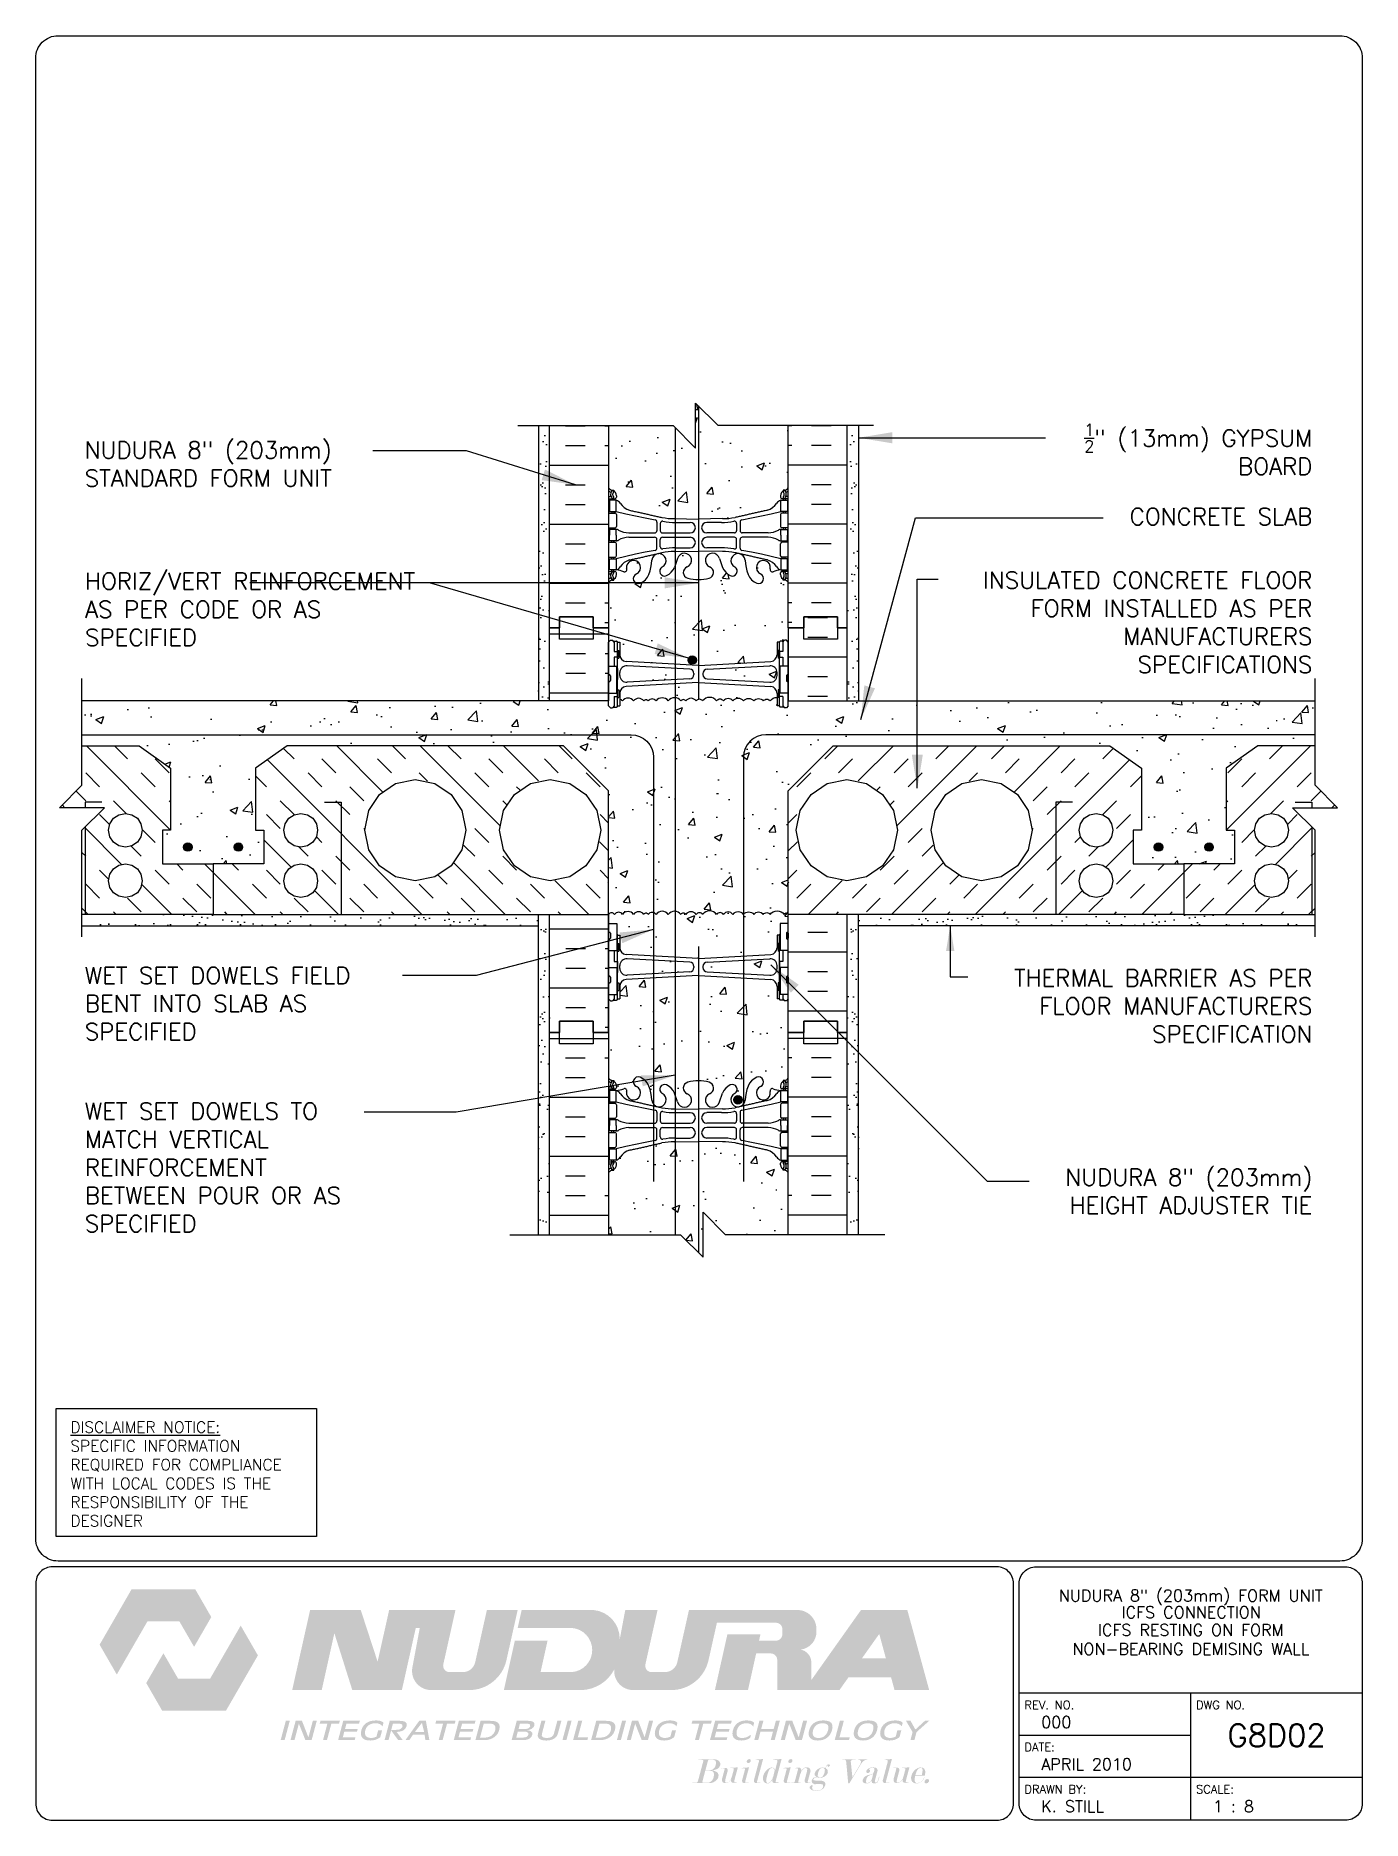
# Paper-space layout 'G8D02' of a CAD drawing. Header units: inches. Extents: x 0.42 to 7.8, y 0.49 to 10.41.
# The model-space entities are those that its viewports show. They can reach past a viewport. Long polylines and large blocks are cut down to what shows.
import ezdxf
from ezdxf.enums import TextEntityAlignment as Align

# ---------------------------------------------------------------- set-up
doc = ezdxf.new("R2010")
doc.units = ezdxf.units.IN
doc.header["$MEASUREMENT"] = 0
doc.linetypes.add('DASHED2', pattern=[0.375, 0.25, -0.125])
for name, color, linetype in [('HATCH', 12, 'Continuous'), ('line25', 2, 'Continuous'), ('LINE3', 3, 'Continuous'), ('LINE50', 5, 'Continuous'), ('LINE9', 9, 'Continuous'), ('LOGO', 7, 'Continuous'), ('TBK_LINE65', 3, 'Continuous'), ('TBK_TEXT', 4, 'Continuous'), ('TEXT', 4, 'Continuous'), ('Web_Edge', 9, 'Continuous')]:
    doc.layers.add(name, color=color, linetype=linetype)
doc.styles.add('DIM', font='romans.shx', dxfattribs={"width": 0.7})
doc.styles.add('ROMANS', font='romans.shx', dxfattribs={"height": 0.75})
doc.styles.get("Standard").update_dxf_attribs({"font": 'romans.shx', "height": 0.75})
doc.linetypes.add('STEEL', pattern='A,0.5,-0.2,["X",Standard,S=0.1,R=0,X=-0.1,Y=-0.05],-0.1', length=0.8)
doc.dimstyles.new('ext_12', dxfattribs={"dimscale": 12, "dimtxt": 0.09375, "dimasz": 0.09375, "dimexe": 0.09375, "dimexo": 0.0625, "dimgap": 0.0625, "dimtad": 1, "dimdec": 1, "dimzin": 2, "dimdsep": 46, "dimlunit": 4, "dimtxsty": 'DIM', "dimcen": 0.09, "dimdle": 0.09375, "dimclrt": 4, "dimadec": 0, "dimazin": 0, "dimtfac": 1, "dimtdec": 1, "dimtmove": 2, "dimatfit": 3, "dimfxl": 1, "dimfrac": 2, "dimtolj": 1, "dimtzin": 0, "dimarcsym": 0})
doc.dimstyles.new('ext_8', dxfattribs={"dimscale": 8, "dimtxt": 0.09375, "dimasz": 0.09375, "dimexe": 0.09375, "dimexo": 0.0625, "dimgap": 0.0625, "dimtad": 1, "dimdec": 1, "dimzin": 3, "dimdsep": 46, "dimlunit": 4, "dimtxsty": 'DIM', "dimcen": 0.09, "dimdle": 0.09375, "dimclrt": 4, "dimadec": 0, "dimazin": 0, "dimtfac": 1, "dimtdec": 1, "dimtmove": 2, "dimatfit": 3, "dimfxl": 1, "dimfrac": 2, "dimtolj": 1, "dimtzin": 0, "dimarcsym": 0})
pattern_1 = [(37.5, (66.0314, -55.7575), (-0.0314967, 0.963412), [0, -0.76, 0, -0.85, 0, -0.8125]), (7.5, (66.0314, -55.7575), (0.8848884, 1.411073), [0, -0.41, 0, -0.685, 0, -0.2625]), (327.5, (65.4164, -55.7575), (1.557071, 0.0028295), [0, -0.25, 0, -0.9, 0, -1.175]), (317.5, (65.4164, -55.7575), (1.503063, 0.438838), [0, -0.125, 0, -0.59, 0, -0.675])]
pattern_2 = [(142.5, (448.2969, -55.7575), (0.0314967, 0.963412), [0, -0.76, 0, -0.85, 0, -0.8125]), (172.5, (448.2969, -55.7575), (-0.8848884, 1.411073), [0, -0.41, 0, -0.685, 0, -0.2625]), (212.5, (448.9119, -55.7575), (-1.557071, 0.0028295), [0, -0.25, 0, -0.9, 0, -1.175]), (222.5, (448.9119, -55.7575), (-1.503063, 0.438838), [0, -0.125, 0, -0.59, 0, -0.675])]
pattern_3 = [(50, (0, 0), (3.5863, -0.31376), [0.375, -4.125]), (355, (0, 0), (-0.693757, 3.76096), [0.3, -3.3]), (100.4514, (0.299, -0.026), (2.892544, 3.4472), [0.3187, -3.50571]), (46.1842, (0, 1), (5.336207, -0.827596), [0.5625, -6.1875]), (96.6356, (0.4447, 0.931), (4.67331, 4.87059), [0.47805, -5.25857]), (351.1842, (0, 1), (4.67331, 4.87059), [0.45, -4.95]), (21, (0.5, 0.75), (2.984535, -2.013094), [0.375, -4.125]), (326, (0.5, 0.75), (1.216577, 3.62575), [0.3, -3.3]), (71.4514, (0.7487, 0.5822), (4.20111, 1.612656), [0.3187, -3.50571]), (37.5, (0, 0), (0.0607993, 1.664469), [0, -3.26, 0, -3.35, 0, -3.3125]), (7.5, (0, 0), (1.315348, 1.972059), [0, -1.91, 0, -3.185, 0, -1.2625]), (327.5, (-1.115, 0), (2.669112, -0.1127744), [0, -1.25, 0, -3.9, 0, -5.175]), (317.5, (-1.615, 0), (2.91593, 0.500525), [0, -1.625, 0, -2.59, 0, -3.675])]

psp = doc.layouts.new('G8D02')

# ---------------------------------------------------------------- texts
at = {"layer": 'TBK_TEXT', "color": 7, "style": 'ROMANS'}
for s, p in [('REV. NO.', (5.9215, 1.107)), ('DWG NO.', (6.876, 1.107)), ('DATE:', (5.9215, 0.8726)), ('DRAWN BY:', (5.9215, 0.6382)), ('SCALE:', (6.876, 0.6382))]:
    psp.add_text(s, height=0.04688, dxfattribs=at).set_placement(p)
at = {"layer": 'TEXT', "insert": (0.6134, 2.7065), "char_height": 0.0625, "width": 1.41371, "attachment_point": 1, "style": 'ROMANS'}
psp.add_mtext('{\\Fromans.shx|c1;\\LDISCLAIMER NOTICE:\\l\\PSPECIFIC INFORMATION REQUIRED FOR COMPLIANCE WITH LOCAL CODES IS THE RESPONSIBILITY OF THE DESIGNER}', dxfattribs=at)

msp = doc.modelspace()

# ---------------------------------------------------------------- texts
at = {"layer": 'TEXT', "char_height": 0.75, "style": 'ROMANS'}
for s, insert, width, attachment_point in [('\\A1; {\\H0.7x;\\S1/2;}" (13mm) GYPSUM BOARD', (284.491, 97.847), 12.17415, 6), ('NUDURA 8" (203mm) STANDARD FORM UNIT', (229.848, 97.192), 13.9131, 4), ('\\A1;CONCRETE SLAB', (284.491, 94.855), 12.17415, 6), ('HORIZ/VERT REINFORCEMENT AS PER CODE OR AS SPECIFIED', (229.863, 90.73), 16.22436, 4), ('INSULATED CONCRETE FLOOR FORM INSTALLED AS PER MANUFACTURERS SPECIFICATIONS', (284.491, 90.15), 17.62644, 6), ('WET SET DOWELS FIELD BENT INTO SLAB AS SPECIFIED', (229.849, 73.191), 14.4039, 4), ('THERMAL BARRIER AS PER FLOOR MANUFACTURERS SPECIFICATION', (284.491, 73.078), 17.24655, 6), ('WET SET DOWELS TO MATCH VERTICAL REINFORCEMENT BETWEEN POUR OR AS SPECIFIED', (229.849, 65.899), 13.18701, 4), ('NUDURA 8" (203mm) HEIGHT ADJUSTER TIE', (284.491, 64.834), 13.323, 6)]:
    msp.add_mtext(s, dxfattribs=dict(at, insert=insert, width=width, attachment_point=attachment_point))

# ---------------------------------------------------------------- blocks, each defined once
blk = doc.blocks.new('TITLEBLOCK-Tag')
at = {"style": 'ROMANS'}
for tag, height, p in [('TITLE_LINE_1', 0.065, (0.927, -0.1328)), ('TITLE_LINE_2', 0.065, (0.9294, -0.2258)), ('CENTRE-LINE-3', 0.065, (0.927, -0.3246)), ('TITLE_LINE_4', 0.065, (0.927, -0.4299)), ('TITLE_LINE_5', 0.065, (0.927, -0.526)), ('DWG', 0.125, (1.4043, -0.9102))]:
    blk.add_attdef(tag, text='', height=height, dxfattribs=at).set_placement(p, align=Align.MIDDLE_CENTER)
for tag, p in [('LATEST_REVISION', (0.0954, -0.8366)), ('REVISION_DATE', (0.0954, -1.071)), ('DRAWN_BY', (0.0954, -1.3053)), ('SCALE', (1.0499, -1.3053))]:
    blk.add_attdef(tag, text='', height=0.065, dxfattribs=at).set_placement(p, align=Align.MIDDLE_LEFT)

# ---------------------------------------------------------------- hatches: boundary and pattern name
at = {"layer": 'HATCH'}
h = msp.add_hatch(dxfattribs=at)
h.set_pattern_fill('AR-CONC', color=256, scale=0.5)
h.set_pattern_definition(pattern_3)
edge = h.paths.add_edge_path()
edge.add_line((261.164, 98.902), (258.039, 98.902))
edge.add_line((258.039, 98.902), (257.039, 99.902))
edge.add_line((257.039, 99.902), (257.039, 97.902))
edge.add_line((257.039, 97.902), (256.039, 98.902))
edge.add_line((256.039, 98.902), (253.164, 98.902))
edge.add_line((253.164, 98.902), (253.164, 96.129))
edge.add_arc((253.51, 96.49), 0.5, 226.21089, 246.42182)
edge.add_line((253.31, 96.032), (253.4, 96.032))
edge.add_line((253.4, 96.032), (253.4, 95.99))
edge.add_arc((253.26, 95.783), 0.25, 0, 55.9442, ccw=False)
edge.add_line((253.51, 95.783), (253.51, 95.715))
edge.add_arc((253.448, 95.715), 0.0625, -90, 0, ccw=False)
edge.add_line((253.448, 95.653), (253.4, 95.653))
edge.add_line((253.4, 95.653), (253.4, 95.583))
edge.add_line((253.4, 95.583), (253.505, 95.583))
edge.add_arc((253.383, 95.24), 0.364, 34.97751, 70.33874, ccw=False)
edge.add_arc((254.306, 95.851), 0.743, 212.79192, 253.81071)
edge.add_spline(control_points=[(254.099, 95.137), (255.536, 94.817)], knot_values=[0, 0, 1, 1], degree=1, periodic=0)
edge.add_arc((256.092, 97.749), 2.984, 259.25462, 270.09947)
edge.add_line((256.098, 94.765), (257.164, 94.749))
edge.add_line((257.164, 94.749), (258.231, 94.765))
edge.add_arc((258.236, 97.749), 2.984, 269.90053, 280.74538)
edge.add_spline(control_points=[(258.792, 94.817), (260.23, 95.137)], knot_values=[0, 0, 1, 1], degree=1, periodic=0)
edge.add_arc((260.022, 95.851), 0.743, 286.18929, 327.20808)
edge.add_arc((260.946, 95.24), 0.364, 109.66126, 145.02249, ccw=False)
edge.add_line((260.823, 95.583), (260.928, 95.583))
edge.add_line((260.928, 95.583), (260.928, 95.653))
edge.add_line((260.928, 95.653), (260.881, 95.653))
edge.add_arc((260.881, 95.715), 0.0625, 180, 270, ccw=False)
edge.add_line((260.818, 95.715), (260.818, 95.783))
edge.add_arc((261.068, 95.783), 0.25, 124.0558, 180, ccw=False)
edge.add_line((260.928, 95.99), (260.928, 96.032))
edge.add_line((260.928, 96.032), (261.018, 96.032))
edge.add_arc((260.818, 96.49), 0.5, 293.57818, 313.78911)
edge.add_line((261.164, 96.129), (261.164, 98.902))
h = msp.add_hatch(dxfattribs=at)
h.set_pattern_fill('AR-SAND', color=256, scale=0.5, style=0)
h.set_pattern_definition(pattern_2)
h.paths.add_polyline_path([(250.039, 98.902), (250.539, 98.902), (250.539, 89.902), (250.539, 86.652), (250.039, 86.652)])
h = msp.add_hatch(dxfattribs=at)
h.set_pattern_fill('AR-SAND', color=256, scale=0.5, style=0)
h.set_pattern_definition(pattern_1)
h.paths.add_polyline_path([(264.289, 98.902), (263.789, 98.902), (263.789, 89.902), (263.789, 86.652), (264.289, 86.652)])
h = msp.add_hatch(dxfattribs=at)
h.set_pattern_fill('AR-CONC', color=256, scale=0.5)
h.set_pattern_definition(pattern_3)
h.paths.add_polyline_path([(261.164, 82.652), (263.164, 84.652), (275.473, 84.652), (276.877, 83.662), (276.877, 80.902), (276.517, 80.902), (276.517, 79.402), (278.767, 79.402), (281.017, 79.402), (281.017, 80.902), (280.65, 80.902), (280.657, 80.91), (280.657, 83.662), (282.061, 84.652), (284.607, 84.652), (284.607, 86.652), (261.164, 86.652), (261.164, 86.431), (261.084, 86.351), (260.994, 86.351), (260.964, 86.381), (260.814, 86.381, -0.414214), (260.764, 86.431), (260.664, 86.431), (260.664, 86.813, 0.246002), (260.356, 86.652, 0.520567), (260.05, 86.652, 0.520567), (259.63, 86.652, 0.48966), (259.164, 86.652, 0.48966), (258.698, 86.652, 0.520567), (258.278, 86.652, 0.520567), (257.973, 86.652, 0.520567), (257.351, 86.652, 0.520567), (257.06, 86.652, 0.520567), (256.605, 86.652, 0.520567), (256.377, 86.652, 0.520567), (255.822, 86.652, 0.520567), (255.276, 86.652, 0.520567), (254.93, 86.652, 0.520567), (254.73, 86.652, 0.520567), (254.275, 86.652, 0.520567), (253.784, 86.652, 0.174031), (253.664, 86.737), (253.664, 86.431), (253.564, 86.431, -0.414214), (253.514, 86.381), (253.364, 86.381), (253.334, 86.351), (253.244, 86.351), (253.164, 86.431), (253.164, 86.652), (229.722, 86.652), (229.722, 84.652), (232.267, 84.652), (233.671, 83.662), (233.671, 80.902), (233.311, 80.902), (233.311, 79.402), (235.561, 79.402), (237.811, 79.402), (237.811, 80.902), (237.451, 80.902), (237.451, 83.662), (238.855, 84.652), (251.164, 84.652), (253.164, 82.652), (253.164, 77.159, -0.540212), (253.429, 77.157, -0.520567), (253.784, 77.157, -0.520567), (254.275, 77.157, -0.520567), (254.73, 77.157, -0.520567), (254.93, 77.157, -0.520567), (255.276, 77.157, -0.520567), (255.822, 77.157, -0.520567), (256.377, 77.157, -0.520567), (256.605, 77.157, -0.520567), (257.06, 77.157, -0.520567), (257.351, 77.157, -0.520567), (257.973, 77.157, -0.520567), (258.278, 77.157, -0.520567), (258.698, 77.157, -0.48966), (259.164, 77.157, -0.48966), (259.63, 77.157, -0.520567), (260.05, 77.157, -0.520567), (260.356, 77.157, -0.520567), (260.977, 77.157, -0.715411), (261.164, 77.152)])
edge = h.paths.add_edge_path()
edge.add_arc((260.818, 65.315), 0.5, 46.21089, 66.42182)
edge.add_line((261.018, 65.773), (260.928, 65.773))
edge.add_line((260.928, 65.773), (260.928, 65.815))
edge.add_arc((261.068, 66.022), 0.25, 180, 235.9442, ccw=False)
edge.add_line((260.818, 66.022), (260.818, 66.089))
edge.add_arc((260.881, 66.089), 0.0625, 90, 180, ccw=False)
edge.add_line((260.881, 66.152), (260.928, 66.152))
edge.add_line((260.928, 66.152), (260.928, 66.222))
edge.add_line((260.928, 66.222), (260.823, 66.222))
edge.add_arc((260.946, 66.564), 0.364, 212.04242, 250.33874, ccw=False)
edge.add_arc((260.022, 65.953), 0.743, 34.22802, 73.81071)
edge.add_spline(control_points=[(260.23, 66.667), (258.792, 66.988)], knot_values=[0, 0, 1, 1], degree=1, periodic=0)
edge.add_arc((258.236, 64.056), 2.984, 79.25462, 90.09947)
edge.add_line((258.231, 67.04), (257.164, 67.056))
edge.add_line((257.164, 67.056), (256.098, 67.04))
edge.add_arc((256.092, 64.056), 2.984, 89.90053, 100.74538)
edge.add_spline(control_points=[(255.536, 66.988), (254.099, 66.667)], knot_values=[0, 0, 1, 1], degree=1, periodic=0)
edge.add_arc((254.306, 65.953), 0.743, 106.18929, 145.77198)
edge.add_arc((253.383, 66.564), 0.364, 289.66126, 327.95758, ccw=False)
edge.add_line((253.505, 66.222), (253.4, 66.222))
edge.add_line((253.4, 66.222), (253.4, 66.152))
edge.add_line((253.4, 66.152), (253.448, 66.152))
edge.add_arc((253.448, 66.089), 0.0625, 0, 90, ccw=False)
edge.add_line((253.51, 66.089), (253.51, 66.022))
edge.add_arc((253.26, 66.022), 0.25, 304.0558, 360, ccw=False)
edge.add_line((253.4, 65.815), (253.4, 65.773))
edge.add_line((253.4, 65.773), (253.31, 65.773))
edge.add_arc((253.51, 65.315), 0.5, 113.57818, 133.78911)
edge.add_line((253.164, 65.676), (253.164, 62.902))
edge.add_line((253.164, 62.902), (256.367, 62.902))
edge.add_line((256.367, 62.902), (257.367, 61.902))
edge.add_line((257.367, 61.902), (257.367, 63.902))
edge.add_line((257.367, 63.902), (258.367, 62.902))
edge.add_line((258.367, 62.902), (261.164, 62.902))
edge.add_line((261.164, 62.902), (261.164, 65.676))
h.paths.add_polyline_path([(256.781, 75.032), (253.989, 75.181, 0.438748), (253.664, 74.882), (253.664, 74.748, 0.438748), (253.989, 74.449), (256.781, 74.598, 0.390098), (256.964, 74.797), (256.964, 74.832, 0.390098)])
h.paths.add_polyline_path([(260.664, 74.882, 0.438748), (260.339, 75.181), (257.548, 75.032, 0.390098), (257.364, 74.832), (257.364, 74.797, 0.390098), (257.548, 74.598), (260.339, 74.449, 0.438748), (260.664, 74.748)])
h.paths.add_polyline_path([(260.664, 76.235), (260.764, 76.235, -0.327813), (260.799, 76.283), (260.799, 76.747), (261.164, 76.747), (261.164, 77.152, 0.715411), (260.977, 77.157, 0.520567), (260.356, 77.157, 0.520567), (260.05, 77.157, 0.520567), (259.63, 77.157, 0.48966), (259.164, 77.157, 0.48966), (258.698, 77.157, 0.520567), (258.278, 77.157, 0.520567), (257.973, 77.157, 0.520567), (257.351, 77.157, 0.520567), (257.06, 77.157, 0.520567), (256.605, 77.157, 0.520567), (256.377, 77.157, 0.520567), (255.822, 77.157, 0.520567), (255.276, 77.157, 0.520567), (254.93, 77.157, 0.520567), (254.73, 77.157, 0.520567), (254.275, 77.157, 0.520567), (253.784, 77.157, 0.520567), (253.429, 77.157, 0.540212), (253.164, 77.159), (253.164, 76.747), (253.529, 76.747), (253.529, 76.283, -0.327813), (253.564, 76.235), (253.664, 76.235), (253.664, 75.674, 0.390098), (253.939, 75.375), (257.148, 75.191, 0.020761), (257.164, 75.191, 0.020761), (257.181, 75.191), (260.389, 75.375, 0.390098), (260.664, 75.674)])
h.paths.add_polyline_path([(261.164, 73.395), (261.084, 73.315), (260.994, 73.315), (260.964, 73.345), (260.814, 73.345, -0.414214), (260.764, 73.395), (260.664, 73.395), (260.664, 73.956, 0.390098), (260.389, 74.255), (257.181, 74.438, 0.020761), (257.164, 74.439, 0.020761), (257.148, 74.438), (253.939, 74.255, 0.390098), (253.664, 73.956), (253.664, 73.395), (253.564, 73.395, -0.414214), (253.514, 73.345), (253.364, 73.345), (253.334, 73.315), (253.244, 73.315), (253.164, 73.395), (253.164, 71.902), (253.164, 69.868, 0.088416), (253.31, 69.771), (253.4, 69.771), (253.4, 69.729, -0.249069), (253.51, 69.522), (253.51, 69.454, -0.414214), (253.448, 69.392), (253.4, 69.392), (253.4, 69.322), (253.505, 69.322, 0.085348), (253.835, 69.397, -0.669601), (253.967, 69.277, 2.087231), (254.401, 69.502, -1), (254.564, 69.91, -0.21345), (254.957, 69.521, -0.068226), (255.092, 68.893, 1.753171), (255.543, 69.19, -0.940793), (255.747, 69.573, -0.173075), (256.093, 69.206), (256.235, 68.82, 1.612474), (256.667, 69.179, -0.734872), (256.69, 69.69, -0.068475), (257.164, 69.752, -0.068475), (257.638, 69.69, -0.734872), (257.661, 69.179, 1.612474), (258.093, 68.82), (258.236, 69.206, -0.173075), (258.581, 69.573, -0.940793), (258.785, 69.19, 1.753171), (259.236, 68.893, -0.068226), (259.372, 69.521, -0.21345), (259.764, 69.91, -1), (259.927, 69.502, 2.087231), (260.361, 69.277, -0.669601), (260.494, 69.397, 0.085348), (260.823, 69.322), (260.928, 69.322), (260.928, 69.392), (260.881, 69.392, -0.414214), (260.818, 69.454), (260.818, 69.522, -0.249069), (260.928, 69.729), (260.928, 69.771), (261.018, 69.771, 0.088416), (261.164, 69.868), (261.164, 71.902)])
h.paths.add_polyline_path([(260.389, 87.291), (257.181, 87.475, 0.020761), (257.164, 87.475, 0.020761), (257.148, 87.475), (253.939, 87.291, 0.390098), (253.664, 86.992), (253.664, 86.737, -0.174031), (253.784, 86.652, -0.520567), (254.275, 86.652, -0.520567), (254.73, 86.652, -0.520567), (254.93, 86.652, -0.520567), (255.276, 86.652, -0.520567), (255.822, 86.652, -0.520567), (256.377, 86.652, -0.520567), (256.605, 86.652, -0.520567), (257.06, 86.652, -0.520567), (257.351, 86.652, -0.520567), (257.973, 86.652, -0.520567), (258.278, 86.652, -0.520567), (258.698, 86.652, -0.48966), (259.164, 86.652, -0.48966), (259.63, 86.652, -0.520567), (260.05, 86.652, -0.520567), (260.356, 86.652, -0.246002), (260.664, 86.813), (260.664, 86.992, 0.390098)])
h.paths.add_polyline_path([(256.964, 87.833), (256.964, 87.868, 0.390098), (256.781, 88.068), (253.989, 88.217, 0.438748), (253.664, 87.918), (253.664, 87.784, 0.438748), (253.989, 87.485), (256.781, 87.634, 0.390098)])
h.paths.add_polyline_path([(260.664, 87.784), (260.664, 87.918, 0.438748), (260.339, 88.217), (257.548, 88.068, 0.390098), (257.364, 87.868), (257.364, 87.833, 0.390098), (257.548, 87.634), (260.339, 87.485, 0.438748)])
h.paths.add_polyline_path([(261.164, 91.937, 0.088416), (261.018, 92.034), (260.928, 92.034), (260.928, 92.076, -0.249069), (260.818, 92.283), (260.818, 92.35, -0.414214), (260.881, 92.413), (260.928, 92.413), (260.928, 92.483), (260.823, 92.483, 0.087457), (260.486, 92.404, -0.638777), (260.361, 92.528, 2.087231), (259.927, 92.303, -1), (259.764, 91.894, -0.21345), (259.372, 92.283, -0.068226), (259.236, 92.911, 1.753171), (258.785, 92.615, -0.940793), (258.581, 92.231, -0.173075), (258.236, 92.598), (258.093, 92.985, 1.612474), (257.661, 92.625, -0.734872), (257.638, 92.114, -0.068475), (257.164, 92.052, -0.068475), (256.69, 92.114, -0.734872), (256.667, 92.625, 1.612474), (256.235, 92.985), (256.093, 92.598, -0.173075), (255.747, 92.231, -0.940793), (255.543, 92.615, 1.753171), (255.092, 92.911, -0.068226), (254.957, 92.283, -0.21345), (254.564, 91.894, -1), (254.401, 92.303, 2.087231), (253.967, 92.528, -0.638777), (253.842, 92.404, 0.087457), (253.505, 92.483), (253.4, 92.483), (253.4, 92.413), (253.448, 92.413, -0.414214), (253.51, 92.35), (253.51, 92.283, -0.249069), (253.4, 92.076), (253.4, 92.034), (253.31, 92.034, 0.088416), (253.164, 91.937), (253.164, 89.902), (253.164, 89.271), (253.244, 89.351), (253.334, 89.351), (253.364, 89.321), (253.514, 89.321, -0.414214), (253.564, 89.271), (253.664, 89.271), (253.664, 88.71, 0.390098), (253.939, 88.411), (257.148, 88.227, 0.020761), (257.164, 88.227, 0.020761), (257.181, 88.227), (260.389, 88.411, 0.390098), (260.664, 88.71), (260.664, 89.271), (260.764, 89.271, -0.414214), (260.814, 89.321), (260.964, 89.321), (260.994, 89.351), (261.084, 89.351), (261.164, 89.271), (261.164, 89.902)])
h = msp.add_hatch(dxfattribs=at)
h.set_pattern_fill('INSUL', color=256, scale=7, style=0)
h.set_pattern_definition([(0, (-2672.9974, -325.1072), (0, 2.625), []), (0, (-2672.9974, -324.2322), (0, 2.625), [0.875, -0.875]), (0, (-2672.9974, -323.3572), (0, 2.625), [0.875, -0.875])])
h.paths.add_polyline_path([(250.539, 86.652), (253.164, 86.652), (253.164, 89.902), (252.477, 89.902), (252.477, 90.402), (250.977, 90.402), (250.977, 89.902), (250.539, 89.902)])
h.paths.add_polyline_path([(253.164, 77.152), (250.539, 77.152), (250.539, 71.902), (250.977, 71.902), (250.977, 72.402), (252.477, 72.402), (252.477, 71.902), (253.164, 71.902)])
h = msp.add_hatch(dxfattribs=at)
h.set_pattern_fill('INSUL', color=256, scale=7, style=0)
h.set_pattern_definition([(0, (66.0314, -55.7575), (0, 2.625), []), (0, (66.0314, -54.8825), (0, 2.625), [0.875, -0.875]), (0, (66.0314, -54.0075), (0, 2.625), [0.875, -0.875])])
h.paths.add_polyline_path([(263.789, 89.902), (263.352, 89.902), (263.352, 90.402), (261.852, 90.402), (261.852, 89.902), (261.164, 89.902), (261.164, 86.652), (263.789, 86.652)])
h.paths.add_polyline_path([(263.789, 77.152), (261.164, 77.152), (261.164, 71.902), (261.852, 71.902), (261.852, 72.402), (263.352, 72.402), (263.352, 71.902), (263.789, 71.902)])
h = msp.add_hatch(dxfattribs=at)
h.set_pattern_fill('AR-SAND', color=256, scale=0.5, style=0)
h.set_pattern_definition([(142.5, (453.1003, 3.014), (0.0314967, 0.963412), [0, -0.76, 0, -0.85, 0, -0.8125]), (172.5, (453.1003, 3.014), (-0.8848884, 1.411073), [0, -0.41, 0, -0.685, 0, -0.2625]), (212.5, (453.7153, 3.014), (-1.557071, 0.0028295), [0, -0.25, 0, -0.9, 0, -1.175]), (222.5, (453.7153, 3.014), (-1.503063, 0.438838), [0, -0.125, 0, -0.59, 0, -0.675])])
h.paths.add_polyline_path([(235.561, 77.152), (229.722, 77.152), (229.722, 76.652), (250.039, 76.652), (250.039, 77.152)])
h = msp.add_hatch(dxfattribs=at)
h.set_pattern_fill('AR-SAND', color=256, scale=0.5, style=0)
h.set_pattern_definition(pattern_2)
h.paths.add_polyline_path([(250.039, 77.152), (250.539, 77.152), (250.539, 71.902), (250.539, 62.902), (250.039, 62.902)])
h = msp.add_hatch(dxfattribs=at)
h.set_pattern_fill('AR-SAND', color=256, scale=0.5, style=0)
h.set_pattern_definition(pattern_1)
h.paths.add_polyline_path([(264.289, 77.152), (263.789, 77.152), (263.789, 71.902), (263.789, 62.902), (264.289, 62.902)])
h = msp.add_hatch(dxfattribs=at)
h.set_pattern_fill('AR-SAND', color=256, scale=0.5, style=0)
h.set_pattern_definition([(37.5, (61.228, 3.014), (-0.0314967, 0.963412), [0, -0.76, 0, -0.85, 0, -0.8125]), (7.5, (61.228, 3.014), (0.8848884, 1.411073), [0, -0.41, 0, -0.685, 0, -0.2625]), (327.5, (60.613, 3.014), (1.557071, 0.0028295), [0, -0.25, 0, -0.9, 0, -1.175]), (317.5, (60.613, 3.014), (1.503063, 0.438838), [0, -0.125, 0, -0.59, 0, -0.675])])
h.paths.add_polyline_path([(264.289, 77.152), (264.289, 76.652), (284.607, 76.652), (284.607, 77.152), (278.767, 77.152)])
at = {"layer": 'LINE3'}
for points in [[(257.077, 88.474, 1), (256.702, 88.474, 1)], [(234.623, 80.152, 1), (234.248, 80.152, 1)], [(236.873, 80.152, 1), (236.498, 80.152, 1)], [(277.83, 80.152, 1), (277.455, 80.152, 1)], [(280.08, 80.152, 1), (279.705, 80.152, 1)], [(259.11, 68.908, 1), (258.735, 68.908, 1)]]:
    msp.add_hatch(color=256, dxfattribs=at).paths.add_polyline_path(points)

# ---------------------------------------------------------------- linework, layer by layer
at = {"layer": 'HATCH'}
for p, q in [((251.253, 98.893), (252.128, 98.893)), ((253.003, 98.893), (253.164, 98.893)), ((261.326, 98.893), (261.164, 98.893)), ((263.076, 98.893), (262.201, 98.893)), ((251.253, 98.018), (252.128, 98.018)), ((253.003, 98.018), (253.164, 98.018)), ((261.326, 98.018), (261.164, 98.018)), ((263.076, 98.018), (262.201, 98.018)), ((250.539, 97.143), (253.164, 97.143)), ((263.789, 97.143), (261.164, 97.143)), ((251.253, 96.268), (252.128, 96.268)), ((263.076, 96.268), (262.201, 96.268)), ((251.253, 95.393), (252.128, 95.393)), ((263.076, 95.393), (262.201, 95.393)), ((250.539, 94.518), (253.164, 94.518)), ((263.789, 94.518), (261.164, 94.518)), ((251.253, 93.643), (252.128, 93.643)), ((263.076, 93.643), (262.201, 93.643)), ((251.253, 92.768), (252.128, 92.768)), ((263.076, 92.768), (262.201, 92.768)), ((250.539, 91.893), (253.164, 91.893)), ((263.789, 91.893), (261.164, 91.893)), ((251.253, 91.018), (252.128, 91.018)), ((253.003, 91.018), (253.164, 91.018)), ((261.326, 91.018), (261.164, 91.018)), ((263.076, 91.018), (262.201, 91.018)), ((253.003, 90.143), (253.164, 90.143)), ((261.326, 90.143), (261.164, 90.143)), ((233.671, 80.91), (229.929, 84.652)), ((231.745, 84.073), (231.166, 84.652)), ((239.17, 84.073), (238.7, 84.543)), ((243.102, 82.615), (241.065, 84.652)), ((244.12, 84.073), (243.54, 84.652)), ((248.32, 81.11), (244.778, 84.652)), ((246.595, 84.073), (246.015, 84.652)), ((250.049, 83.093), (248.49, 84.652)), ((251.544, 84.073), (250.965, 84.652)), ((262.784, 84.073), (263.363, 84.652)), ((264.279, 83.093), (265.838, 84.652)), ((266.008, 81.11), (269.55, 84.652)), ((267.734, 84.073), (268.313, 84.652)), ((270.208, 84.073), (270.788, 84.652)), ((271.226, 82.615), (273.263, 84.652)), ((275.158, 84.073), (275.628, 84.543)), ((280.657, 80.91), (284.4, 84.652)), ((282.583, 84.073), (283.162, 84.652)), ((230.508, 82.835), (229.889, 83.454)), ((232.983, 82.835), (232.364, 83.454)), ((233.602, 83.454), (232.983, 84.073)), ((244.853, 77.152), (237.974, 84.031)), ((240.407, 82.835), (239.789, 83.454)), ((241.026, 83.454), (240.407, 84.073)), ((243.501, 83.454), (242.882, 84.073)), ((245.108, 83.085), (244.739, 83.454)), ((247.832, 82.835), (247.213, 83.454)), ((248.451, 83.454), (247.832, 84.073)), ((250.926, 83.454), (250.307, 84.073)), ((252.782, 82.835), (252.163, 83.454)), ((261.546, 82.835), (262.165, 83.454)), ((263.403, 83.454), (264.021, 84.073)), ((265.877, 83.454), (266.496, 84.073)), ((266.496, 82.835), (267.115, 83.454)), ((269.22, 83.085), (269.59, 83.454)), ((269.475, 77.152), (276.354, 84.031)), ((270.827, 83.454), (271.446, 84.073)), ((273.302, 83.454), (273.921, 84.073)), ((273.921, 82.835), (274.54, 83.454)), ((280.727, 83.454), (281.345, 84.073)), ((281.345, 82.835), (281.964, 83.454)), ((283.82, 82.835), (284.439, 83.454)), ((229.889, 82.217), (229.463, 82.643)), ((237.933, 82.835), (237.451, 83.317)), ((242.264, 82.217), (241.645, 82.835)), ((249.206, 82.699), (249.07, 82.835)), ((265.122, 82.699), (265.259, 82.835)), ((272.065, 82.217), (272.683, 82.835)), ((276.396, 82.835), (276.877, 83.317)), ((284.439, 82.217), (284.866, 82.643)), ((228.966, 81.902), (228.844, 82.025)), ((231.692, 81.652), (231.127, 82.217)), ((233.671, 82.147), (233.602, 82.217)), ((239.17, 81.598), (238.551, 82.217)), ((241.645, 81.598), (241.026, 82.217)), ((248.623, 82.045), (248.451, 82.217)), ((265.706, 82.045), (265.877, 82.217)), ((272.683, 81.598), (273.302, 82.217)), ((275.158, 81.598), (275.777, 82.217)), ((280.657, 82.147), (280.727, 82.217)), ((282.636, 81.652), (283.202, 82.217)), ((285.362, 81.902), (285.484, 82.025)), ((231.486, 79.382), (229.844, 81.025)), ((230.952, 81.154), (230.508, 81.598)), ((238.551, 80.979), (237.933, 81.598)), ((253.164, 81.216), (252.782, 81.598)), ((261.164, 81.216), (261.546, 81.598)), ((275.777, 80.979), (276.396, 81.598)), ((282.842, 79.382), (284.484, 81.025)), ((283.377, 81.154), (283.82, 81.598)), ((232.364, 79.742), (231.91, 80.196)), ((232.983, 80.361), (232.407, 80.936)), ((236.818, 80.291), (236.818, 80.291)), ((239.029, 79.264), (237.811, 80.482)), ((240.407, 80.361), (240.156, 80.613)), ((242.311, 80.932), (242.264, 80.979)), ((247.213, 79.742), (246.712, 80.243)), ((247.832, 80.361), (247.213, 80.979)), ((253.164, 79.978), (252.752, 80.391)), ((261.164, 79.978), (261.576, 80.391)), ((266.496, 80.361), (267.115, 80.979)), ((267.115, 79.742), (267.616, 80.243)), ((272.017, 80.932), (272.065, 80.979)), ((273.921, 80.361), (274.173, 80.613)), ((275.299, 79.264), (276.517, 80.482)), ((277.51, 80.291), (277.51, 80.291)), ((281.345, 80.361), (281.921, 80.936)), ((281.964, 79.742), (282.418, 80.196)), ((229.889, 79.742), (229.722, 79.909)), ((234.22, 79.123), (233.941, 79.402)), ((235.561, 79.02), (235.179, 79.402)), ((236.695, 79.123), (236.416, 79.402)), ((239.789, 79.742), (239.373, 80.158)), ((241.645, 79.123), (241.026, 79.742)), ((248.565, 77.152), (246.274, 79.444)), ((249.07, 79.123), (248.451, 79.742)), ((265.259, 79.123), (265.877, 79.742)), ((265.763, 77.152), (268.054, 79.444)), ((272.683, 79.123), (273.302, 79.742)), ((274.54, 79.742), (274.956, 80.158)), ((277.633, 79.123), (277.912, 79.402)), ((278.767, 79.02), (279.15, 79.402)), ((280.108, 79.123), (280.387, 79.402)), ((284.439, 79.742), (284.607, 79.909)), ((230.911, 78.72), (230.508, 79.123)), ((233.602, 78.504), (232.983, 79.123)), ((237.429, 77.152), (235.561, 79.02)), ((238.551, 78.504), (237.933, 79.123)), ((241.026, 78.504), (240.407, 79.123)), ((245.976, 78.504), (245.583, 78.898)), ((248.451, 78.504), (247.832, 79.123)), ((252.278, 77.152), (250.768, 78.662)), ((253.164, 78.741), (252.782, 79.123)), ((261.164, 78.741), (261.546, 79.123)), ((262.05, 77.152), (263.56, 78.662)), ((265.877, 78.504), (266.496, 79.123)), ((268.352, 78.504), (268.746, 78.898)), ((273.302, 78.504), (273.921, 79.123)), ((275.777, 78.504), (276.396, 79.123)), ((276.9, 77.152), (278.767, 79.02)), ((280.727, 78.504), (281.345, 79.123)), ((283.417, 78.72), (283.82, 79.123)), ((230.508, 77.886), (229.889, 78.504)), ((232.364, 77.267), (231.745, 77.886)), ((233.716, 77.152), (232.388, 78.481)), ((234.839, 77.267), (234.22, 77.886)), ((235.458, 77.886), (234.839, 78.504)), ((237.933, 77.886), (237.314, 78.504)), ((239.789, 77.267), (239.17, 77.886)), ((241.141, 77.152), (240.075, 78.218)), ((242.264, 77.267), (241.645, 77.886)), ((242.882, 77.886), (242.264, 78.504)), ((245.357, 77.886), (244.739, 78.504)), ((247.213, 77.267), (246.595, 77.886)), ((249.688, 77.267), (249.07, 77.886)), ((250.307, 77.886), (249.688, 78.504)), ((252.782, 77.886), (252.163, 78.504)), ((253.164, 78.564), (253.135, 78.593)), ((261.164, 78.564), (261.193, 78.593)), ((261.546, 77.886), (262.165, 78.504)), ((264.021, 77.886), (264.64, 78.504)), ((264.64, 77.267), (265.259, 77.886)), ((267.115, 77.267), (267.734, 77.886)), ((268.971, 77.886), (269.59, 78.504)), ((271.446, 77.886), (272.065, 78.504)), ((272.065, 77.267), (272.683, 77.886)), ((273.187, 77.152), (274.253, 78.218)), ((274.54, 77.267), (275.158, 77.886)), ((276.396, 77.886), (277.014, 78.504)), ((278.871, 77.886), (279.489, 78.504)), ((279.489, 77.267), (280.108, 77.886)), ((280.612, 77.152), (281.94, 78.481)), ((281.964, 77.267), (282.583, 77.886)), ((283.82, 77.886), (284.439, 78.504)), ((230.004, 77.152), (229.722, 77.435)), ((231.241, 77.152), (231.127, 77.267)), ((236.191, 77.152), (236.076, 77.267)), ((238.666, 77.152), (238.551, 77.267)), ((243.616, 77.152), (243.501, 77.267)), ((246.091, 77.152), (245.976, 77.267)), ((251.04, 77.152), (250.926, 77.267)), ((263.288, 77.152), (263.403, 77.267)), ((268.238, 77.152), (268.352, 77.267)), ((270.713, 77.152), (270.827, 77.267)), ((275.662, 77.152), (275.777, 77.267)), ((278.137, 77.152), (278.252, 77.267)), ((283.087, 77.152), (283.202, 77.267)), ((284.324, 77.152), (284.607, 77.435)), ((250.539, 71.643), (253.164, 71.643)), ((263.789, 71.643), (261.164, 71.643)), ((251.253, 70.768), (252.128, 70.768)), ((253.003, 70.768), (253.164, 70.768)), ((261.326, 70.768), (261.164, 70.768)), ((263.076, 70.768), (262.201, 70.768)), ((251.253, 69.893), (252.128, 69.893)), ((263.076, 69.893), (262.201, 69.893)), ((250.539, 69.018), (253.164, 69.018)), ((263.789, 69.018), (261.164, 69.018)), ((251.253, 68.143), (252.128, 68.143)), ((263.076, 68.143), (262.201, 68.143)), ((251.253, 67.268), (252.128, 67.268)), ((263.076, 67.268), (262.201, 67.268)), ((250.539, 66.393), (253.164, 66.393)), ((263.789, 66.393), (261.164, 66.393)), ((251.253, 65.518), (252.128, 65.518)), ((263.076, 65.518), (262.201, 65.518)), ((251.253, 64.643), (252.128, 64.643)), ((253.003, 64.643), (253.164, 64.643)), ((261.326, 64.643), (261.164, 64.643)), ((263.076, 64.643), (262.201, 64.643)), ((250.539, 63.768), (253.164, 63.768)), ((263.789, 63.768), (261.164, 63.768))]:
    msp.add_line(p, q, dxfattribs=at)
for points in [[(259.164, 86.652, 0.48966), (258.698, 86.652, 0.520567), (258.278, 86.652, 0.520567), (257.973, 86.652, 0.520567), (257.351, 86.652, 0.520567), (257.06, 86.652, 0.520567), (256.605, 86.652, 0.520567), (256.377, 86.652, 0.520567), (255.822, 86.652, 0.520567), (255.276, 86.652, 0.520567), (254.93, 86.652, 0.520567), (254.73, 86.652, 0.520567), (254.275, 86.652, 0.520567), (253.784, 86.652, 0.174031), (253.664, 86.737, 0.206397)], [(259.164, 86.652, -0.48966), (259.63, 86.652, -0.520567), (260.05, 86.652, -0.520567), (260.356, 86.652, -0.246002), (260.664, 86.813, -0.224697)], [(259.164, 77.157, 0.48966), (258.698, 77.157, 0.520567), (258.278, 77.157, 0.520567), (257.973, 77.157, 0.520567), (257.351, 77.157, 0.520567), (257.06, 77.157, 0.520567), (256.605, 77.157, 0.520567), (256.377, 77.157, 0.520567), (255.822, 77.157, 0.520567), (255.276, 77.157, 0.520567), (254.93, 77.157, 0.520567), (254.73, 77.157, 0.520567), (254.275, 77.157, 0.520567), (253.784, 77.157, 0.520567), (253.429, 77.157, 0.540212), (253.164, 77.159)], [(259.164, 77.157, -0.48966), (259.63, 77.157, -0.520567), (260.05, 77.157, -0.520567), (260.356, 77.157, -0.520567), (260.977, 77.157, -0.715411), (261.164, 77.152, -0.307914)]]:
    msp.add_lwpolyline(points, format="xyb", dxfattribs=at)
at = {"layer": 'line25'}
for p, q in [((253.164, 98.902), (253.164, 89.902)), ((261.164, 89.902), (261.164, 98.902)), ((253.164, 89.902), (253.164, 86.652)), ((261.164, 89.902), (261.164, 86.652)), ((253.164, 88.207), (253.529, 88.207)), ((253.529, 87.007), (253.529, 88.207)), ((261.164, 88.207), (260.799, 88.207)), ((260.799, 87.007), (260.799, 88.207)), ((253.164, 86.652), (229.722, 86.652)), ((253.164, 87.007), (253.529, 87.007)), ((261.164, 87.007), (260.799, 87.007)), ((261.164, 86.652), (284.607, 86.652)), ((238.855, 84.652), (237.451, 83.662)), ((251.164, 84.652), (238.855, 84.652)), ((253.164, 82.652), (251.164, 84.652)), ((261.164, 82.652), (263.164, 84.652)), ((263.164, 84.652), (275.473, 84.652)), ((275.473, 84.652), (276.877, 83.662)), ((237.451, 83.662), (237.451, 80.902)), ((276.877, 83.662), (276.877, 80.902)), ((253.164, 71.902), (253.164, 82.652)), ((261.164, 71.902), (261.164, 82.652)), ((237.451, 80.902), (237.811, 80.902)), ((237.811, 80.902), (237.811, 79.402)), ((276.877, 80.902), (276.517, 80.902)), ((276.517, 80.902), (276.517, 79.402)), ((237.811, 79.402), (235.561, 79.402)), ((235.561, 79.402), (235.561, 77.152)), ((276.517, 79.402), (278.767, 79.402)), ((278.767, 79.402), (278.767, 77.152)), ((235.561, 77.152), (253.164, 77.152)), ((253.164, 77.152), (253.164, 71.902)), ((278.767, 77.152), (261.164, 77.152)), ((253.164, 76.747), (253.529, 76.747)), ((253.529, 76.747), (253.529, 75.547)), ((260.799, 76.747), (260.799, 75.547)), ((261.164, 76.747), (260.799, 76.747)), ((253.164, 75.547), (253.529, 75.547)), ((261.164, 75.547), (260.799, 75.547)), ((253.164, 74.797), (253.529, 74.797)), ((253.529, 74.797), (253.529, 73.597)), ((261.164, 74.797), (260.799, 74.797)), ((260.799, 74.797), (260.799, 73.597)), ((253.164, 73.597), (253.529, 73.597)), ((261.164, 73.597), (260.799, 73.597)), ((253.164, 71.902), (253.164, 62.902)), ((261.164, 62.902), (261.164, 71.902))]:
    msp.add_line(p, q, dxfattribs=at)
for points in [[(229.722, 84.652), (232.267, 84.652), (233.671, 83.662), (233.671, 80.902), (233.311, 80.902), (233.311, 79.402), (235.561, 79.402), (235.561, 77.152), (229.722, 77.152)], [(284.607, 84.652), (282.061, 84.652), (280.657, 83.662), (280.657, 80.902), (281.017, 80.902), (281.017, 79.402), (278.767, 79.402), (278.767, 77.152), (284.607, 77.152)]]:
    msp.add_lwpolyline(points, dxfattribs=at)
at = {"layer": 'LINE3'}
for p, q in [((257.164, 99.777), (257.164, 86.723)), ((256.121, 98.82), (256.121, 62.902)), ((257.164, 75.727), (257.164, 62.105))]:
    msp.add_line(p, q, dxfattribs=at)
at = {"layer": 'LINE3', "linetype": 'STEEL'}
for p, q in [((229.722, 85.152), (249.662, 85.152)), ((284.607, 85.152), (264.666, 85.152))]:
    msp.add_line(p, q, dxfattribs=at)
at = {"layer": 'LINE3'}
for points in [[(249.662, 85.152), (254.162, 85.152, -0.414214), (255.162, 84.152), (255.162, 65.278), (255.162, 65.278)], [(264.666, 85.152), (260.166, 85.152, 0.414214), (259.166, 84.152), (259.166, 65.278), (259.166, 65.278)]]:
    msp.add_lwpolyline(points, format="xyb", dxfattribs=at)
for centre in [(256.889, 88.474), (234.436, 80.152), (236.686, 80.152), (277.642, 80.152), (279.892, 80.152), (258.923, 68.908)]:
    msp.add_circle(centre, 0.188, dxfattribs=at)
at = {"layer": 'LINE50'}
for p, q in [((250.539, 89.902), (250.539, 98.902)), ((263.789, 89.902), (263.789, 98.902)), ((250.539, 86.652), (250.539, 89.902)), ((263.789, 86.652), (263.789, 89.902)), ((250.539, 71.902), (250.539, 77.152)), ((263.789, 71.902), (263.789, 77.152)), ((250.539, 62.902), (250.539, 71.902)), ((263.789, 62.902), (263.789, 71.902))]:
    msp.add_line(p, q, dxfattribs=at)
for points in [[(250.539, 89.902), (250.977, 89.902), (250.977, 90.402), (252.477, 90.402), (252.477, 89.902), (253.164, 89.902)], [(253.164, 89.902), (252.477, 89.902), (252.477, 90.402), (250.977, 90.402), (250.977, 89.902), (250.539, 89.902)], [(263.789, 89.902), (263.352, 89.902), (263.352, 90.402), (261.852, 90.402), (261.852, 89.902), (261.164, 89.902)], [(261.164, 89.902), (261.852, 89.902), (261.852, 90.402), (263.352, 90.402), (263.352, 89.902), (263.789, 89.902)], [(253.164, 71.902), (252.477, 71.902), (252.477, 72.402), (250.977, 72.402), (250.977, 71.902), (250.539, 71.902)], [(250.539, 71.902), (250.977, 71.902), (250.977, 72.402), (252.477, 72.402), (252.477, 71.902), (253.164, 71.902)], [(261.164, 71.902), (261.852, 71.902), (261.852, 72.402), (263.352, 72.402), (263.352, 71.902), (263.789, 71.902)], [(263.789, 71.902), (263.352, 71.902), (263.352, 72.402), (261.852, 72.402), (261.852, 71.902), (261.164, 71.902)]]:
    msp.add_lwpolyline(points, dxfattribs=at)
at = {"layer": 'LINE9'}
for p, q in [((257.039, 97.902), (257.039, 99.902)), ((257.039, 99.902), (258.039, 98.902)), ((249.12, 98.902), (256.039, 98.902)), ((250.039, 98.902), (250.039, 86.652)), ((256.039, 98.902), (257.039, 97.902)), ((264.958, 98.902), (258.039, 98.902)), ((264.289, 98.902), (264.289, 86.652)), ((253.164, 89.271), (253.244, 89.351)), ((253.164, 86.431), (253.164, 89.271)), ((253.244, 89.351), (253.334, 89.351)), ((253.414, 89.271), (253.334, 89.351)), ((253.364, 89.321), (253.514, 89.321)), ((253.414, 89.321), (253.514, 89.321)), ((253.414, 89.271), (253.414, 88.851)), ((253.564, 89.271), (253.664, 89.271)), ((253.564, 86.431), (253.564, 89.271)), ((253.564, 89.251), (253.564, 89.251)), ((253.664, 89.271), (253.664, 88.71)), ((260.664, 89.271), (260.664, 88.71)), ((260.764, 89.271), (260.664, 89.271)), ((260.764, 86.431), (260.764, 89.271)), ((260.764, 89.251), (260.764, 89.251)), ((260.914, 89.321), (260.814, 89.321)), ((260.964, 89.321), (260.814, 89.321)), ((260.914, 89.271), (260.994, 89.351)), ((260.914, 89.271), (260.914, 88.851)), ((261.084, 89.351), (260.994, 89.351)), ((261.164, 89.271), (261.084, 89.351)), ((261.164, 86.431), (261.164, 89.271)), ((253.414, 88.601), (253.414, 88.207)), ((253.564, 88.901), (253.614, 88.901)), ((253.564, 88.551), (253.614, 88.551)), ((253.614, 88.901), (253.614, 88.551)), ((257.148, 88.227), (253.939, 88.411)), ((256.781, 88.068), (253.989, 88.217)), ((257.181, 88.227), (260.389, 88.411)), ((257.548, 88.068), (260.339, 88.217)), ((260.764, 88.901), (260.714, 88.901)), ((260.714, 88.901), (260.714, 88.551)), ((260.764, 88.551), (260.714, 88.551)), ((260.914, 88.601), (260.914, 88.207)), ((253.164, 87.777), (253.164, 87.557)), ((253.164, 87.722), (253.164, 87.722)), ((253.164, 87.612), (253.164, 87.612)), ((253.204, 87.817), (253.204, 87.817)), ((253.204, 87.517), (253.204, 87.517)), ((253.244, 87.777), (253.244, 87.557)), ((253.664, 87.784), (253.664, 87.918)), ((257.148, 87.475), (253.939, 87.291)), ((256.781, 87.634), (253.989, 87.485)), ((256.964, 87.868), (256.964, 87.833)), ((257.181, 87.475), (260.389, 87.291)), ((257.364, 87.868), (257.364, 87.833)), ((257.548, 87.634), (260.339, 87.485)), ((260.664, 87.784), (260.664, 87.918)), ((261.084, 87.777), (261.084, 87.557)), ((261.084, 87.722), (261.084, 87.722)), ((261.084, 87.612), (261.084, 87.612)), ((261.124, 87.817), (261.124, 87.817)), ((261.124, 87.517), (261.124, 87.517)), ((261.164, 87.777), (261.164, 87.557)), ((253.414, 86.851), (253.414, 86.431)), ((253.564, 87.151), (253.614, 87.151)), ((253.564, 86.801), (253.614, 86.801)), ((253.614, 87.151), (253.614, 86.801)), ((253.664, 86.992), (253.664, 86.431)), ((260.664, 86.992), (260.664, 86.431)), ((260.714, 87.151), (260.714, 86.801)), ((260.764, 87.151), (260.714, 87.151)), ((260.764, 86.801), (260.714, 86.801)), ((260.914, 86.851), (260.914, 86.431)), ((253.164, 86.431), (253.244, 86.351)), ((253.244, 86.351), (253.334, 86.351)), ((253.414, 86.431), (253.334, 86.351)), ((253.364, 86.381), (253.514, 86.381)), ((253.414, 86.381), (253.514, 86.381)), ((253.564, 86.431), (253.664, 86.431)), ((260.764, 86.431), (260.664, 86.431)), ((260.964, 86.381), (260.814, 86.381)), ((260.914, 86.381), (260.814, 86.381)), ((260.914, 86.431), (260.994, 86.351)), ((261.084, 86.351), (260.994, 86.351)), ((261.164, 86.431), (261.084, 86.351)), ((250.039, 62.902), (250.039, 77.152)), ((264.289, 62.902), (264.289, 77.152)), ((229.722, 76.652), (250.039, 76.652)), ((253.164, 76.317), (253.164, 76.097)), ((253.164, 76.262), (253.164, 76.262)), ((253.204, 76.357), (253.204, 76.357)), ((253.244, 76.317), (253.244, 76.097)), ((253.564, 76.235), (253.664, 76.235)), ((253.564, 73.395), (253.564, 76.235)), ((253.664, 76.235), (253.664, 75.674)), ((260.664, 76.235), (260.664, 75.674)), ((260.764, 76.235), (260.664, 76.235)), ((260.764, 73.395), (260.764, 76.235)), ((261.084, 76.317), (261.084, 76.097)), ((261.084, 76.262), (261.084, 76.262)), ((261.124, 76.357), (261.124, 76.357)), ((261.164, 76.317), (261.164, 76.097)), ((284.607, 76.652), (264.289, 76.652)), ((253.164, 76.152), (253.164, 76.152)), ((253.204, 76.057), (253.204, 76.057)), ((253.414, 75.547), (253.414, 75.065)), ((253.564, 76.215), (253.564, 76.215)), ((253.564, 75.865), (253.614, 75.865)), ((253.564, 75.515), (253.614, 75.515)), ((253.614, 75.865), (253.614, 75.515)), ((260.764, 75.865), (260.714, 75.865)), ((260.714, 75.865), (260.714, 75.515)), ((260.764, 75.515), (260.714, 75.515)), ((260.764, 76.215), (260.764, 76.215)), ((260.914, 75.547), (260.914, 75.065)), ((261.084, 76.152), (261.084, 76.152)), ((261.124, 76.057), (261.124, 76.057)), ((253.664, 74.748), (253.664, 74.882)), ((257.148, 75.191), (253.939, 75.375)), ((256.781, 75.032), (253.989, 75.181)), ((256.964, 74.832), (256.964, 74.797)), ((257.181, 75.191), (260.389, 75.375)), ((257.364, 74.832), (257.364, 74.797)), ((257.548, 75.032), (260.339, 75.181)), ((260.664, 74.748), (260.664, 74.882)), ((253.164, 74.367), (253.164, 74.147)), ((253.164, 74.312), (253.164, 74.312)), ((253.164, 74.202), (253.164, 74.202)), ((253.204, 74.407), (253.204, 74.407)), ((253.204, 74.107), (253.204, 74.107)), ((253.244, 74.367), (253.244, 74.147)), ((253.564, 74.115), (253.614, 74.115)), ((253.614, 74.115), (253.614, 73.765)), ((253.664, 73.956), (253.664, 73.395)), ((257.148, 74.438), (253.939, 74.255)), ((256.781, 74.598), (253.989, 74.449)), ((257.181, 74.438), (260.389, 74.255)), ((257.548, 74.598), (260.339, 74.449)), ((260.664, 73.956), (260.664, 73.395)), ((260.714, 74.115), (260.714, 73.765)), ((260.764, 74.115), (260.714, 74.115)), ((261.084, 74.367), (261.084, 74.147)), ((261.084, 74.312), (261.084, 74.312)), ((261.084, 74.202), (261.084, 74.202)), ((261.124, 74.407), (261.124, 74.407)), ((261.124, 74.107), (261.124, 74.107)), ((261.164, 74.367), (261.164, 74.147)), ((253.164, 73.395), (253.244, 73.315)), ((253.244, 73.315), (253.334, 73.315)), ((253.414, 73.395), (253.334, 73.315)), ((253.364, 73.345), (253.514, 73.345)), ((253.414, 73.597), (253.414, 73.395)), ((253.414, 73.345), (253.514, 73.345)), ((253.564, 73.765), (253.614, 73.765)), ((253.564, 73.395), (253.664, 73.395)), ((260.764, 73.395), (260.664, 73.395)), ((260.764, 73.765), (260.714, 73.765)), ((260.964, 73.345), (260.814, 73.345)), ((260.914, 73.345), (260.814, 73.345)), ((260.914, 73.597), (260.914, 73.395)), ((260.914, 73.395), (260.994, 73.315)), ((261.084, 73.315), (260.994, 73.315)), ((261.164, 73.395), (261.084, 73.315)), ((257.367, 61.902), (257.367, 63.902)), ((257.367, 63.902), (258.367, 62.902)), ((248.771, 62.902), (256.367, 62.902)), ((256.367, 62.902), (257.367, 61.902)), ((265.463, 62.902), (258.367, 62.902))]:
    msp.add_line(p, q, dxfattribs=at)
at = {"layer": 'LINE9', "linetype": 'DASHED2', "ltscale": 0.15}
for points in [[(252.477, 89.902), (252.477, 89.902), (252.477, 89.402), (250.977, 89.402), (250.977, 89.902), (250.977, 89.902)], [(263.352, 89.902), (263.352, 89.902), (263.352, 89.402), (261.852, 89.402), (261.852, 89.902), (261.852, 89.902)], [(252.477, 71.902), (252.477, 71.902), (252.477, 71.402), (250.977, 71.402), (250.977, 71.902), (250.977, 71.902)], [(263.352, 71.902), (263.352, 71.902), (263.352, 71.402), (261.852, 71.402), (261.852, 71.902), (261.852, 71.902)]]:
    msp.add_lwpolyline(points, dxfattribs=at)
at = {"layer": 'LINE9'}
for points in [[(253.414, 88.851), (253.564, 88.851), (253.564, 88.601), (253.414, 88.601)], [(260.914, 88.851), (260.764, 88.851), (260.764, 88.601), (260.914, 88.601)], [(229.722, 76.152), (229.722, 80.902), (230.722, 81.902), (228.722, 81.902), (229.722, 82.902), (229.722, 87.652)], [(253.529, 88.101), (253.564, 88.101), (253.564, 87.601), (253.529, 87.601)], [(260.799, 88.101), (260.764, 88.101), (260.764, 87.601), (260.799, 87.601)], [(284.607, 76.152), (284.607, 80.902), (283.607, 81.902), (285.607, 81.902), (284.607, 82.902), (284.607, 87.652)], [(253.414, 86.851), (253.564, 86.851), (253.564, 87.101), (253.529, 87.101)], [(260.914, 86.851), (260.764, 86.851), (260.764, 87.101), (260.799, 87.101)], [(230.609, 82.152), (229.859, 82.152), (229.859, 81.902)], [(240.512, 82.152), (241.262, 82.152), (241.262, 77.152)], [(273.816, 82.152), (273.066, 82.152), (273.066, 77.152)], [(283.719, 82.152), (284.469, 82.152), (284.469, 81.902)], [(229.859, 81.04), (229.859, 77.152)], [(284.469, 81.04), (284.469, 77.152)], [(253.529, 75.815), (253.564, 75.815), (253.564, 75.565), (253.529, 75.565)], [(260.799, 75.815), (260.764, 75.815), (260.764, 75.565), (260.799, 75.565)], [(253.414, 75.065), (253.414, 75.065), (253.564, 75.065), (253.564, 74.565), (253.529, 74.565)], [(260.914, 75.065), (260.914, 75.065), (260.764, 75.065), (260.764, 74.565), (260.799, 74.565)], [(253.529, 73.815), (253.564, 73.815), (253.564, 74.065), (253.529, 74.065)], [(260.799, 73.815), (260.764, 73.815), (260.764, 74.065), (260.799, 74.065)]]:
    msp.add_lwpolyline(points, dxfattribs=at)
for centre, radius in [((244.561, 80.902), 2.25), ((250.561, 80.902), 2.25), ((263.767, 80.902), 2.25), ((269.767, 80.902), 2.25), ((231.658, 80.902), 0.75), ((239.464, 80.902), 0.75), ((274.865, 80.902), 0.75), ((282.67, 80.902), 0.75), ((231.658, 78.652), 0.75), ((239.464, 78.652), 0.75), ((274.865, 78.652), 0.75), ((282.67, 78.652), 0.75)]:
    msp.add_circle(centre, radius, dxfattribs=at)
for centre, radius, start, end in [((253.514, 89.271), 0.05, 0, 90), ((260.814, 89.271), 0.05, 90, 180), ((253.964, 88.71), 0.3, 180, 265.24257), ((253.964, 87.918), 0.3, 85.24257, 180), ((257.164, 88.427), 0.2, 265.24257, 270), ((257.164, 88.427), 0.2, 270, 274.75743), ((260.364, 87.918), 0.3, 0, 94.75743), ((260.364, 88.71), 0.3, 274.75743, 0), ((253.204, 87.777), 0.04, 90, 180), ((253.204, 87.557), 0.04, 180, 270), ((253.204, 87.777), 0.04, 0, 90), ((253.204, 87.557), 0.04, 270, 0), ((253.964, 87.784), 0.3, 180, 274.75743), ((256.764, 87.868), 0.2, 0, 85.24257), ((256.764, 87.833), 0.2, 274.75743, 0), ((257.164, 87.275), 0.2, 90, 94.75743), ((257.164, 87.275), 0.2, 85.24257, 90), ((257.564, 87.868), 0.2, 94.75743, 180), ((257.564, 87.833), 0.2, 180, 265.24257), ((260.364, 87.784), 0.3, 265.24257, 0), ((261.124, 87.777), 0.04, 90, 180), ((261.124, 87.557), 0.04, 180, 270), ((261.124, 87.777), 0.04, 0, 90), ((261.124, 87.557), 0.04, 270, 0), ((253.964, 86.992), 0.3, 94.75743, 180), ((260.364, 86.992), 0.3, 0, 85.24257), ((253.514, 86.431), 0.05, 270, 0), ((260.814, 86.431), 0.05, 180, 270), ((253.204, 76.317), 0.04, 90, 180), ((253.204, 76.317), 0.04, 0, 90), ((253.514, 76.235), 0.05, 0, 72.59934), ((260.814, 76.235), 0.05, 107.40071, 180), ((261.124, 76.317), 0.04, 90, 180), ((261.124, 76.317), 0.04, 0, 90), ((253.204, 76.097), 0.04, 180, 270), ((253.204, 76.097), 0.04, 270, 0), ((253.964, 75.674), 0.3, 180, 265.24257), ((260.364, 75.674), 0.3, 274.75743, 0), ((261.124, 76.097), 0.04, 180, 270), ((261.124, 76.097), 0.04, 270, 0), ((253.964, 74.882), 0.3, 85.24257, 180), ((253.964, 74.748), 0.3, 180, 274.75743), ((256.764, 74.832), 0.2, 0, 85.24257), ((256.764, 74.797), 0.2, 274.75743, 0), ((257.164, 75.391), 0.2, 265.24257, 270), ((257.164, 75.391), 0.2, 270, 274.75743), ((257.564, 74.832), 0.2, 94.75743, 180), ((257.564, 74.797), 0.2, 180, 265.24257), ((260.364, 74.882), 0.3, 0, 94.75743), ((260.364, 74.748), 0.3, 265.24257, 0), ((253.204, 74.367), 0.04, 90, 180), ((253.204, 74.147), 0.04, 180, 270), ((253.204, 74.367), 0.04, 0, 90), ((253.204, 74.147), 0.04, 270, 0), ((253.964, 73.956), 0.3, 94.75743, 180), ((257.164, 74.239), 0.2, 90, 94.75743), ((257.164, 74.239), 0.2, 85.24257, 90), ((260.364, 73.956), 0.3, 0, 85.24257), ((261.124, 74.367), 0.04, 90, 180), ((261.124, 74.147), 0.04, 180, 270), ((261.124, 74.367), 0.04, 0, 90), ((261.124, 74.147), 0.04, 270, 0), ((253.514, 73.395), 0.05, 270, 0), ((260.814, 73.395), 0.05, 180, 270)]:
    msp.add_arc(centre, radius, start, end, dxfattribs=at)
at = {"layer": 'Web_Edge'}
for p, q in [((253.164, 95.753), (253.242, 95.753)), ((253.164, 95.653), (253.448, 95.653)), ((253.31, 96.032), (253.4, 96.032)), ((253.31, 95.653), (253.31, 95.583)), ((253.4, 96.032), (253.4, 95.99)), ((253.4, 95.653), (253.4, 95.583)), ((253.51, 95.783), (253.51, 95.715)), ((260.818, 95.783), (260.818, 95.715)), ((261.164, 95.653), (260.881, 95.653)), ((261.018, 96.032), (260.928, 96.032)), ((260.928, 96.032), (260.928, 95.99)), ((260.928, 95.653), (260.928, 95.583)), ((261.018, 95.653), (261.018, 95.583)), ((261.164, 95.753), (261.086, 95.753)), ((253.164, 95.013), (253.448, 95.013)), ((253.31, 95.083), (253.31, 95.013)), ((253.4, 95.083), (253.4, 95.013)), ((253.51, 94.95), (253.51, 94.415)), ((255.312, 94.613), (255.312, 94.228)), ((255.465, 94.551), (255.465, 94.228)), ((256.098, 94.765), (257.164, 94.749)), ((256.145, 94.597), (256.792, 94.597)), ((258.231, 94.765), (257.164, 94.749)), ((258.183, 94.597), (257.537, 94.597)), ((258.864, 94.551), (258.864, 94.228)), ((259.016, 94.613), (259.016, 94.228)), ((260.818, 94.95), (260.818, 94.415)), ((261.164, 95.013), (260.881, 95.013)), ((260.928, 95.083), (260.928, 95.013)), ((261.018, 95.083), (261.018, 95.013)), ((253.164, 94.353), (253.448, 94.353)), ((253.164, 93.713), (253.448, 93.713)), ((253.31, 94.353), (253.31, 94.283)), ((253.31, 93.713), (253.31, 93.783)), ((253.4, 94.353), (253.4, 94.283)), ((253.4, 93.713), (253.4, 93.783)), ((254.058, 94.127), (255.212, 94.128)), ((254.058, 93.938), (255.212, 93.938)), ((255.312, 93.453), (255.312, 93.838)), ((255.465, 93.515), (255.465, 93.838)), ((255.565, 94.128), (256.792, 94.128)), ((255.565, 93.938), (256.792, 93.938)), ((258.764, 94.128), (257.537, 94.128)), ((258.764, 93.938), (257.537, 93.938)), ((258.864, 93.515), (258.864, 93.838)), ((259.016, 93.453), (259.016, 93.838)), ((260.27, 94.127), (259.116, 94.128)), ((260.27, 93.938), (259.116, 93.938)), ((261.164, 94.353), (260.881, 94.353)), ((261.164, 93.713), (260.881, 93.713)), ((260.928, 94.353), (260.928, 94.283)), ((260.928, 93.713), (260.928, 93.783)), ((261.018, 94.353), (261.018, 94.283)), ((261.018, 93.713), (261.018, 93.783)), ((253.164, 93.053), (253.448, 93.053)), ((253.31, 92.983), (253.31, 93.053)), ((253.4, 92.983), (253.4, 93.053)), ((253.51, 93.115), (253.51, 93.65)), ((256.235, 92.985), (256.093, 92.598)), ((256.098, 93.301), (257.164, 93.317)), ((256.145, 93.469), (256.792, 93.469)), ((258.231, 93.301), (257.164, 93.317)), ((258.183, 93.469), (257.537, 93.469)), ((258.093, 92.985), (258.236, 92.598)), ((260.818, 93.115), (260.818, 93.65)), ((261.164, 93.053), (260.881, 93.053)), ((260.928, 92.983), (260.928, 93.053)), ((261.018, 92.983), (261.018, 93.053)), ((253.164, 92.413), (253.448, 92.413)), ((253.164, 92.313), (253.242, 92.313)), ((253.31, 92.413), (253.31, 92.483)), ((253.4, 92.413), (253.4, 92.483)), ((253.51, 92.283), (253.51, 92.35)), ((260.818, 92.283), (260.818, 92.35)), ((261.164, 92.413), (260.881, 92.413)), ((260.928, 92.413), (260.928, 92.483)), ((261.018, 92.413), (261.018, 92.483)), ((261.164, 92.313), (261.086, 92.313)), ((253.31, 92.034), (253.4, 92.034)), ((253.4, 92.034), (253.4, 92.076)), ((260.928, 92.034), (260.928, 92.076)), ((261.018, 92.034), (260.928, 92.034)), ((253.164, 69.492), (253.242, 69.492)), ((253.164, 69.392), (253.448, 69.392)), ((253.31, 69.771), (253.4, 69.771)), ((253.31, 69.392), (253.31, 69.322)), ((253.4, 69.771), (253.4, 69.729)), ((253.4, 69.392), (253.4, 69.322)), ((253.51, 69.522), (253.51, 69.454)), ((256.235, 68.82), (256.093, 69.206)), ((258.093, 68.82), (258.236, 69.206)), ((260.818, 69.522), (260.818, 69.454)), ((261.164, 69.392), (260.881, 69.392)), ((261.018, 69.771), (260.928, 69.771)), ((260.928, 69.771), (260.928, 69.729)), ((260.928, 69.392), (260.928, 69.322)), ((261.018, 69.392), (261.018, 69.322)), ((261.164, 69.492), (261.086, 69.492)), ((253.164, 68.752), (253.448, 68.752)), ((253.31, 68.822), (253.31, 68.752)), ((253.4, 68.822), (253.4, 68.752)), ((253.51, 68.689), (253.51, 68.154)), ((255.312, 68.352), (255.312, 67.967)), ((255.465, 68.29), (255.465, 67.967)), ((256.098, 68.504), (257.164, 68.488)), ((256.145, 68.336), (256.792, 68.336)), ((258.231, 68.504), (257.164, 68.488)), ((258.183, 68.336), (257.537, 68.336)), ((258.864, 68.29), (258.864, 67.967)), ((259.016, 68.352), (259.016, 67.967)), ((260.818, 68.689), (260.818, 68.154)), ((261.164, 68.752), (260.881, 68.752)), ((260.928, 68.822), (260.928, 68.752)), ((261.018, 68.822), (261.018, 68.752)), ((253.164, 68.092), (253.448, 68.092)), ((253.31, 68.092), (253.31, 68.022)), ((253.31, 67.452), (253.31, 67.522)), ((253.4, 68.092), (253.4, 68.022)), ((253.4, 67.452), (253.4, 67.522)), ((254.058, 67.866), (255.212, 67.867)), ((254.058, 67.677), (255.212, 67.676)), ((255.312, 67.192), (255.312, 67.576)), ((255.465, 67.254), (255.465, 67.576)), ((255.565, 67.867), (256.792, 67.867)), ((255.565, 67.676), (256.792, 67.676)), ((258.764, 67.867), (257.537, 67.867)), ((258.764, 67.676), (257.537, 67.676)), ((258.864, 67.254), (258.864, 67.576)), ((259.016, 67.192), (259.016, 67.576)), ((260.27, 67.866), (259.116, 67.867)), ((260.27, 67.677), (259.116, 67.676)), ((261.164, 68.092), (260.881, 68.092)), ((260.928, 68.092), (260.928, 68.022)), ((260.928, 67.452), (260.928, 67.522)), ((261.018, 68.092), (261.018, 68.022)), ((261.018, 67.452), (261.018, 67.522)), ((253.164, 67.452), (253.448, 67.452)), ((253.164, 66.792), (253.448, 66.792)), ((253.31, 66.722), (253.31, 66.792)), ((253.4, 66.722), (253.4, 66.792)), ((253.51, 66.854), (253.51, 67.389)), ((256.098, 67.04), (257.164, 67.056)), ((256.145, 67.208), (256.792, 67.208)), ((258.231, 67.04), (257.164, 67.056)), ((258.183, 67.208), (257.537, 67.208)), ((260.818, 66.854), (260.818, 67.389)), ((261.164, 67.452), (260.881, 67.452)), ((261.164, 66.792), (260.881, 66.792)), ((260.928, 66.722), (260.928, 66.792)), ((261.018, 66.722), (261.018, 66.792)), ((253.164, 66.152), (253.448, 66.152)), ((253.164, 66.052), (253.242, 66.052)), ((253.31, 66.152), (253.31, 66.222)), ((253.4, 66.152), (253.4, 66.222)), ((253.51, 66.022), (253.51, 66.089)), ((260.818, 66.022), (260.818, 66.089)), ((261.164, 66.152), (260.881, 66.152)), ((260.928, 66.152), (260.928, 66.222)), ((261.018, 66.152), (261.018, 66.222)), ((261.164, 66.052), (261.086, 66.052)), ((253.31, 65.773), (253.4, 65.773)), ((253.4, 65.773), (253.4, 65.815)), ((260.928, 65.773), (260.928, 65.815)), ((261.018, 65.773), (260.928, 65.773))]:
    msp.add_line(p, q, dxfattribs=at)
for points in [[(253.205, 95.083), (253.505, 95.083), (253.505, 95.583), (253.205, 95.583)], [(261.123, 95.083), (260.823, 95.083), (260.823, 95.583), (261.123, 95.583)], [(253.205, 92.983), (253.505, 92.983), (253.505, 92.483), (253.205, 92.483)], [(261.123, 92.983), (260.823, 92.983), (260.823, 92.483), (261.123, 92.483)], [(253.205, 68.822), (253.505, 68.822), (253.505, 69.322), (253.205, 69.322)], [(261.123, 68.822), (260.823, 68.822), (260.823, 69.322), (261.123, 69.322)], [(253.205, 66.722), (253.505, 66.722), (253.505, 66.222), (253.205, 66.222)], [(261.123, 66.722), (260.823, 66.722), (260.823, 66.222), (261.123, 66.222)]]:
    msp.add_lwpolyline(points, close=True, dxfattribs=at)
for points in [[(253.505, 94.033), (253.505, 94.283), (253.205, 94.283), (253.205, 94.033)], [(253.505, 94.033), (253.505, 93.783), (253.205, 93.783), (253.205, 94.033)], [(260.823, 94.033), (260.823, 94.283), (261.123, 94.283), (261.123, 94.033)], [(260.823, 94.033), (260.823, 93.783), (261.123, 93.783), (261.123, 94.033)], [(253.505, 67.772), (253.505, 68.022), (253.205, 68.022), (253.205, 67.772)], [(253.505, 67.772), (253.505, 67.522), (253.205, 67.522), (253.205, 67.772)], [(260.823, 67.772), (260.823, 68.022), (261.123, 68.022), (261.123, 67.772)], [(260.823, 67.772), (260.823, 67.522), (261.123, 67.522), (261.123, 67.772)]]:
    msp.add_lwpolyline(points, dxfattribs=at)
for centre, radius, start, end in [((253.51, 96.49), 0.5, 226.21089, 250.52878), ((260.818, 96.49), 0.5, 289.47122, 313.78911), ((253.51, 96.49), 0.6, 234.78322, 245.07477), ((253.242, 95.772), 0.0196, 269.40316, 15.4901), ((253.504, 95.837), 0.25, 140.11451, 222.46087), ((253.248, 95.927), 0.021, 343.464, 63.99573), ((253.346, 95.968), 0.045, 321.448, 139.1879), ((253.353, 95.699), 0.045, 222.46087, 42.46087), ((253.26, 95.783), 0.25, 0, 70.52878), ((253.504, 95.837), 0.16, 140.00008, 222.46087), ((253.448, 95.715), 0.0625, 270, 0), ((253.383, 95.24), 0.364, 34.97751, 70.33874), ((254.306, 95.851), 0.743, 212.79192, 253.81071), ((260.022, 95.851), 0.743, 286.18929, 327.20808), ((260.946, 95.24), 0.364, 109.66126, 145.02249), ((261.068, 95.783), 0.25, 109.47122, 180), ((260.881, 95.715), 0.0625, 180, 270), ((260.976, 95.699), 0.045, 137.53913, 317.53913), ((260.982, 95.968), 0.045, 40.8121, 218.552), ((260.824, 95.837), 0.16, 317.53913, 39.99992), ((260.824, 95.837), 0.25, 317.53913, 39.88549), ((261.08, 95.927), 0.021, 116.00427, 196.536), ((261.086, 95.772), 0.0196, 164.5099, 270.59684), ((260.818, 96.49), 0.6, 294.92523, 305.21678), ((253.448, 94.95), 0.0625, 0, 90), ((260.314, 122.503), 28.253, 256.05522, 259.63434), ((255.212, 94.613), 0.1, 360, 79.63434), ((255.565, 94.551), 0.1, 79.25462, 180), ((256.092, 97.749), 2.984, 259.25462, 270.09947), ((256.14, 97.581), 2.984, 259.25462, 270.09947), ((256.792, 94.362), 0.234, 270, 90), ((257.537, 94.362), 0.234, 90, 270), ((258.189, 97.581), 2.984, 269.90053, 280.74538), ((258.236, 97.749), 2.984, 269.90053, 280.74538), ((258.764, 94.551), 0.1, 0, 100.74538), ((259.116, 94.613), 0.1, 100.36566, 180), ((254.015, 122.503), 28.253, 280.36566, 283.94478), ((260.881, 94.95), 0.0625, 90, 180), ((253.448, 94.415), 0.0625, 270, 0), ((253.448, 93.65), 0.0625, 0, 90), ((253.501, 94.064), 0.219, 60.49375, 88.91995), ((253.501, 94.002), 0.219, 271.08005, 299.50625), ((254.143, 95.284), 1.16, 242.5844, 265.80325), ((254.143, 92.782), 1.16, 94.19675, 117.4156), ((255.212, 94.228), 0.1, 270.03876, 360), ((255.212, 93.838), 0.1, 0, 89.96124), ((255.565, 94.228), 0.1, 180, 270), ((255.565, 93.838), 0.1, 90, 180), ((256.792, 93.703), 0.234, 270, 90), ((257.537, 93.703), 0.234, 90, 270), ((258.764, 94.228), 0.1, 270, 0), ((258.764, 93.838), 0.1, 0, 90), ((259.116, 94.228), 0.1, 180, 269.96124), ((259.116, 93.838), 0.1, 90.03876, 180), ((260.186, 95.284), 1.16, 274.19675, 297.4156), ((260.186, 92.782), 1.16, 62.5844, 85.80325), ((260.827, 94.064), 0.219, 91.08005, 119.50625), ((260.827, 94.002), 0.219, 240.49375, 268.91995), ((260.881, 94.415), 0.0625, 180, 270), ((260.881, 93.65), 0.0625, 90, 180), ((253.448, 93.115), 0.0625, 270, 0), ((260.314, 65.562), 28.253, 100.36566, 103.94478), ((254.306, 92.214), 0.743, 106.18929, 147.20808), ((254.274, 92.59), 0.314, 293.80837, 191.41138), ((252.735, 93.092), 2.365, 339.99849, 355.61053), ((255.406, 92.896), 0.314, 296.06517, 177.26429), ((255.212, 93.453), 0.1, 280.36566, 0), ((255.565, 93.515), 0.1, 180, 280.74538), ((256.092, 90.317), 2.984, 89.90053, 100.74538), ((256.14, 90.485), 2.984, 89.90053, 100.74538), ((256.54, 92.912), 0.314, 293.80837, 166.58537), ((257.788, 92.912), 0.314, 13.41463, 246.19163), ((258.189, 90.485), 2.984, 79.25462, 90.09947), ((258.236, 90.317), 2.984, 79.25462, 90.09947), ((258.923, 92.896), 0.314, 2.73571, 243.93483), ((258.764, 93.515), 0.1, 259.25462, 0), ((259.116, 93.453), 0.1, 180, 259.63434), ((254.015, 65.562), 28.253, 76.05522, 79.63434), ((261.594, 93.092), 2.365, 184.38947, 200.00151), ((260.054, 92.59), 0.314, 348.58862, 246.19163), ((260.022, 92.214), 0.743, 32.79192, 73.81071), ((260.881, 93.115), 0.0625, 180, 270), ((253.51, 91.576), 0.6, 114.92523, 125.21678), ((253.242, 92.293), 0.0196, 344.5099, 90.59684), ((253.504, 92.228), 0.25, 137.53913, 219.88549), ((253.248, 92.139), 0.021, 296.00427, 16.536), ((253.346, 92.097), 0.045, 220.8121, 38.552), ((253.353, 92.367), 0.045, 317.53913, 137.53913), ((253.26, 92.283), 0.25, 289.47122, 360), ((253.504, 92.228), 0.16, 137.53913, 219.99992), ((253.448, 92.35), 0.0625, 360, 90), ((253.383, 92.825), 0.364, 289.66126, 325.02249), ((253.45, 91.487), 0.997, 66.8533, 86.84621), ((253.876, 92.495), 0.0968, 249.56693, 19.84487), ((254.483, 92.099), 0.22, 111.80375, 291.80375), ((254.325, 92.527), 0.677, 290.68025, 338.87611), ((255.657, 92.429), 0.217, 121.46299, 294.47356), ((255.406, 92.899), 0.75, 297.02953, 336.30625), ((256.758, 92.373), 0.268, 109.96625, 255.21081), ((257.153, 93.806), 1.754, 254.70817, 270.37708), ((257.176, 93.806), 1.754, 269.62292, 285.29183), ((257.57, 92.373), 0.268, 284.78919, 70.03375), ((258.922, 92.899), 0.75, 203.69375, 242.97047), ((258.672, 92.429), 0.217, 245.52644, 58.53701), ((260.003, 92.527), 0.677, 201.12389, 249.31975), ((259.846, 92.099), 0.22, 248.19625, 68.19625), ((260.452, 92.495), 0.0968, 160.15513, 290.43307), ((260.878, 91.487), 0.997, 93.15379, 113.1467), ((260.946, 92.825), 0.364, 214.97751, 250.33874), ((260.881, 92.35), 0.0625, 90, 180), ((261.068, 92.283), 0.25, 180, 250.52878), ((260.976, 92.367), 0.045, 42.46087, 222.46087), ((260.982, 92.097), 0.045, 141.448, 319.1879), ((260.824, 92.228), 0.16, 320.00008, 42.46087), ((260.824, 92.228), 0.25, 320.11451, 42.46087), ((261.08, 92.139), 0.021, 163.464, 243.99573), ((261.086, 92.293), 0.0196, 89.40316, 195.4901), ((260.818, 91.576), 0.6, 54.78322, 65.07477), ((253.51, 91.576), 0.5, 109.47122, 133.78911), ((260.818, 91.576), 0.5, 46.21089, 70.52878), ((254.483, 69.706), 0.22, 68.19625, 248.19625), ((254.325, 69.277), 0.677, 21.12389, 69.31975), ((260.003, 69.277), 0.677, 110.68025, 158.87611), ((259.846, 69.706), 0.22, 291.80375, 111.80375), ((253.51, 70.229), 0.5, 226.21089, 250.52878), ((253.51, 70.229), 0.6, 234.78322, 245.07477), ((253.242, 69.511), 0.0196, 269.40316, 15.4901), ((253.504, 69.576), 0.25, 140.11451, 222.46087), ((253.248, 69.666), 0.021, 343.464, 63.99573), ((253.346, 69.707), 0.045, 321.448, 139.1879), ((253.353, 69.438), 0.045, 222.46087, 42.46087), ((253.26, 69.522), 0.25, 0, 70.52878), ((253.504, 69.576), 0.16, 140.00008, 222.46087), ((253.448, 69.454), 0.0625, 270, 0), ((253.45, 70.317), 0.997, 273.15379, 293.1467), ((253.383, 68.979), 0.364, 34.97751, 70.33874), ((254.306, 69.59), 0.743, 212.79192, 253.81071), ((253.876, 69.31), 0.0968, 340.15513, 110.43307), ((254.274, 69.215), 0.314, 168.58862, 66.19163), ((252.735, 68.712), 2.365, 4.38947, 20.00151), ((255.406, 68.908), 0.314, 182.73571, 63.93483), ((255.657, 69.375), 0.217, 65.52644, 238.53701), ((255.406, 68.905), 0.75, 23.69375, 62.97047), ((256.54, 68.892), 0.314, 193.41463, 66.19163), ((256.758, 69.431), 0.268, 104.78919, 250.03375), ((257.153, 67.998), 1.754, 89.62292, 105.29183), ((257.176, 67.998), 1.754, 74.70817, 90.37708), ((257.788, 68.892), 0.314, 113.80837, 346.58537), ((257.57, 69.431), 0.268, 289.96625, 75.21081), ((258.922, 68.905), 0.75, 117.02953, 156.30625), ((258.672, 69.375), 0.217, 301.46299, 114.47356), ((258.923, 68.908), 0.314, 116.06517, 357.26429), ((261.594, 68.712), 2.365, 159.99849, 175.61053), ((260.054, 69.215), 0.314, 113.80837, 11.41138), ((260.022, 69.59), 0.743, 286.18929, 327.20808), ((260.452, 69.31), 0.0968, 69.56693, 199.84487), ((260.878, 70.317), 0.997, 246.8533, 266.84621), ((260.946, 68.979), 0.364, 109.66126, 145.02249), ((261.068, 69.522), 0.25, 109.47122, 180), ((260.881, 69.454), 0.0625, 180, 270), ((260.976, 69.438), 0.045, 137.53913, 317.53913), ((260.982, 69.707), 0.045, 40.8121, 218.552), ((260.824, 69.576), 0.16, 317.53913, 39.99992), ((260.818, 70.229), 0.5, 289.47122, 313.78911), ((260.824, 69.576), 0.25, 317.53913, 39.88549), ((261.08, 69.666), 0.021, 116.00427, 196.536), ((261.086, 69.511), 0.0196, 164.5099, 270.59684), ((260.818, 70.229), 0.6, 294.92523, 305.21678), ((253.448, 68.689), 0.0625, 0, 90), ((260.314, 96.242), 28.253, 256.05522, 259.63434), ((255.212, 68.352), 0.1, 360, 79.63434), ((255.565, 68.29), 0.1, 79.25462, 180), ((256.092, 71.487), 2.984, 259.25462, 270.09947), ((256.14, 71.32), 2.984, 259.25462, 270.09947), ((256.792, 68.101), 0.234, 270, 90), ((257.537, 68.101), 0.234, 90, 270), ((258.189, 71.32), 2.984, 269.90053, 280.74538), ((258.236, 71.487), 2.984, 269.90053, 280.74538), ((258.764, 68.29), 0.1, 0, 100.74538), ((259.116, 68.352), 0.1, 100.36566, 180), ((254.015, 96.242), 28.253, 280.36566, 283.94478), ((260.881, 68.689), 0.0625, 90, 180), ((253.448, 68.154), 0.0625, 270, 0), ((253.501, 67.803), 0.219, 60.49375, 88.91995), ((253.501, 67.74), 0.219, 271.08005, 299.50625), ((254.143, 69.023), 1.16, 242.5844, 265.80325), ((254.143, 66.521), 1.16, 94.19675, 117.4156), ((255.212, 67.967), 0.1, 270.03876, 360), ((255.212, 67.576), 0.1, 0, 89.96124), ((255.565, 67.967), 0.1, 180, 270), ((255.565, 67.576), 0.1, 90, 180), ((256.792, 67.442), 0.234, 270, 90), ((257.537, 67.442), 0.234, 90, 270), ((258.764, 67.967), 0.1, 270, 0), ((258.764, 67.576), 0.1, 0, 90), ((259.116, 67.967), 0.1, 180, 269.96124), ((259.116, 67.576), 0.1, 90.03876, 180), ((260.186, 69.023), 1.16, 274.19675, 297.4156), ((260.186, 66.521), 1.16, 62.5844, 85.80325), ((260.827, 67.803), 0.219, 91.08005, 119.50625), ((260.827, 67.74), 0.219, 240.49375, 268.91995), ((260.881, 68.154), 0.0625, 180, 270), ((253.448, 67.389), 0.0625, 0, 90), ((253.448, 66.854), 0.0625, 270, 0), ((260.314, 39.301), 28.253, 100.36566, 103.94478), ((255.212, 67.192), 0.1, 280.36566, 0), ((255.565, 67.254), 0.1, 180, 280.74538), ((256.092, 64.056), 2.984, 89.90053, 100.74538), ((256.14, 64.224), 2.984, 89.90053, 100.74538), ((258.189, 64.224), 2.984, 79.25462, 90.09947), ((258.236, 64.056), 2.984, 79.25462, 90.09947), ((258.764, 67.254), 0.1, 259.25462, 0), ((259.116, 67.192), 0.1, 180, 259.63434), ((254.015, 39.301), 28.253, 76.05522, 79.63434), ((260.881, 67.389), 0.0625, 90, 180), ((260.881, 66.854), 0.0625, 180, 270), ((253.242, 66.032), 0.0196, 344.5099, 90.59684), ((253.504, 65.967), 0.25, 137.53913, 219.88549), ((253.353, 66.106), 0.045, 317.53913, 137.53913), ((253.26, 66.022), 0.25, 289.47122, 360), ((253.504, 65.967), 0.16, 137.53913, 219.99992), ((253.448, 66.089), 0.0625, 360, 90), ((253.383, 66.564), 0.364, 289.66126, 325.02249), ((254.306, 65.953), 0.743, 106.18929, 147.20808), ((260.022, 65.953), 0.743, 32.79192, 73.81071), ((260.946, 66.564), 0.364, 214.97751, 250.33874), ((260.881, 66.089), 0.0625, 90, 180), ((261.068, 66.022), 0.25, 180, 250.52878), ((260.976, 66.106), 0.045, 42.46087, 222.46087), ((260.824, 65.967), 0.16, 320.00008, 42.46087), ((260.824, 65.967), 0.25, 320.11451, 42.46087), ((261.086, 66.032), 0.0196, 89.40316, 195.4901), ((253.51, 65.315), 0.6, 114.92523, 125.21678), ((253.51, 65.315), 0.5, 109.47122, 133.78911), ((253.248, 65.878), 0.021, 296.00427, 16.536), ((253.346, 65.836), 0.045, 220.8121, 38.552), ((260.982, 65.836), 0.045, 141.448, 319.1879), ((260.818, 65.315), 0.5, 46.21089, 70.52878), ((261.08, 65.878), 0.021, 163.464, 243.99573), ((260.818, 65.315), 0.6, 54.78322, 65.07477)]:
    msp.add_arc(centre, radius, start, end, dxfattribs=at)
for points in [[(254.099, 95.137), (255.536, 94.817)], [(260.23, 95.137), (258.792, 94.817)], [(254.099, 92.928), (255.536, 93.249)], [(260.23, 92.928), (258.792, 93.249)], [(254.099, 68.876), (255.536, 68.556)], [(260.23, 68.876), (258.792, 68.556)], [(254.099, 66.667), (255.536, 66.988)], [(260.23, 66.667), (258.792, 66.988)]]:
    msp.add_open_spline(points, degree=1, dxfattribs=at)

msp.set_redraw_order([(e.dxf.handle, doc.entitydb.next_handle()) for e in msp.query("TEXT MTEXT ATTDEF DIMENSION ARC_DIMENSION")])  # texts and dimensions are drawn at this point

# ---------------------------------------------------------------- leaders
at = {"layer": 'TEXT'}
for points, dimstyle, override in [([(264.287, 98.364), (269.706, 98.364), (272.605, 98.364)], 'ext_8', {"dimasz": 0.1875, "dimtad": 0}), ([(251.69, 96.268), (246.838, 97.783), (242.672, 97.783)], 'ext_8', {"dimasz": 0.1875, "dimtad": 0}), ([(264.391, 85.834), (266.827, 94.797), (275.183, 94.797)], 'ext_8', {"dimasz": 0.1875, "dimtad": 0}), ([(257.164, 91.909), (237.202, 91.909)], 'ext_8', {"dimasz": 0.1875, "dimtad": 0}), ([(256.722, 88.558), (245.189, 91.909)], 'ext_8', {"dimasz": 0.1875, "dimgap": 0.0625, "dimtad": 0}), ([(266.906, 82.77), (266.906, 92.071), (267.84, 92.071)], 'ext_8', {"dimasz": 0.1875, "dimtad": 0}), ([(255.164, 76.492), (247.266, 74.432), (243.994, 74.432)], 'ext_8', {"dimasz": 0.1875, "dimtad": 0}), ([(268.37, 76.656), (268.37, 74.382), (269.157, 74.382)], 'ext_12', {"dimgap": 0.0625, "dimtad": 0}), ([(260.389, 74.912), (270.021, 65.288), (271.889, 65.288)], 'ext_8', {"dimasz": 0.1875, "dimtad": 0}), ([(256.121, 69.997), (246.374, 68.354), (242.28, 68.354)], 'ext_8', {"dimasz": 0.1875, "dimtad": 0})]:
    msp.add_leader(points, dimstyle=dimstyle, override=override, dxfattribs=at)

# ---------------------------------------------------------------- hatches: boundary and pattern name
at = {"layer": 'LOGO'}
h = psp.add_hatch(color=118, dxfattribs=at)
h.paths.add_polyline_path([(1.3084, 1.7731), (0.9533, 1.7731), (0.7758, 1.4656), (0.8714, 1.2999), (1.0421, 1.5955), (1.2196, 1.5955), (1.3015, 1.4537), (1.3971, 1.6193)])
h.paths.add_polyline_path([(3.5239, 1.6586), (3.1242, 1.6586), (3.102, 1.5589), (3.4023, 1.5589, -0.930471), (3.4023, 1.313), (3.2292, 1.313), (3.2681, 1.4879), (3.0862, 1.4879), (3.0251, 1.2131), (3.4568, 1.2131, 0.270268), (3.639, 1.3273, 0.435341), (3.7452, 1.2131), (3.9559, 1.2131, 0.351064), (4.1638, 1.3796), (4.2104, 1.5876), (4.539, 1.5876, -0.414214), (4.5745, 1.5521), (4.5745, 1.5234, -0.414214), (4.539, 1.4879), (4.4448, 1.4879), (4.4527, 1.5234), (4.2688, 1.5234), (4.1993, 1.2131), (4.3833, 1.2131), (4.4289, 1.4169), (4.5105, 1.4169, -0.414214), (4.546, 1.3814), (4.546, 1.2131), (4.8921, 1.2131), (4.942, 1.2835), (5.1797, 1.2835), (5.1989, 1.2131), (5.3915, 1.2131), (5.2699, 1.6586), (5.0121, 1.6586), (4.7358, 1.269), (4.7358, 1.3689, 0.349934), (4.6765, 1.4385, 0.386479), (4.7643, 1.5394), (4.7643, 1.5521, 0.414214), (4.6578, 1.6586), (4.055, 1.6586), (3.9901, 1.3685, -0.351064), (3.9208, 1.313), (3.8471, 1.313, -0.480315), (3.8125, 1.3563), (3.8802, 1.6586), (3.7005, 1.6586), (3.6697, 1.4948, 0.393378)])
h.paths.add_polyline_path([(5.0168, 1.389), (5.1136, 1.5255), (5.1509, 1.389)], flags=16)
h.paths.add_polyline_path([(1.8339, 1.0422), (1.8229, 1.0422), (1.8119, 1.0422), (1.7831, 0.9348), (1.7941, 0.9348), (1.8052, 0.9348)])
h.paths.add_polyline_path([(1.8845, 1.0267), (1.9209, 0.9348), (1.9555, 0.9348), (1.9842, 1.0422), (1.9622, 1.0422), (1.9375, 0.9502), (1.9018, 1.0422), (1.8665, 1.0422), (1.8378, 0.9348), (1.8601, 0.9348)])
h.paths.add_polyline_path([(2.0653, 1.0267), (2.1082, 1.0267), (2.1103, 1.0343), (2.1125, 1.0422), (2.0046, 1.0422), (2.0025, 1.0343), (2.0003, 1.0267), (2.0432, 1.0267), (2.0188, 0.9348), (2.0408, 0.9348)])
h.paths.add_polyline_path([(2.2117, 0.9969), (2.1413, 0.9969), (2.1492, 1.0267), (2.2196, 1.0267), (2.2216, 1.0343), (2.2237, 1.0422), (2.1314, 1.0422), (2.1027, 0.9348), (2.195, 0.9348), (2.1971, 0.9425), (2.1993, 0.9504), (2.1288, 0.9504), (2.1369, 0.9811), (2.2074, 0.9811), (2.2096, 0.989)])
h.paths.add_polyline_path([(2.3335, 0.9483), (2.3374, 0.9514), (2.3477, 0.9895), (2.3256, 0.9895), (2.3165, 0.9547), (2.3139, 0.9533), (2.3014, 0.9485), (2.2875, 0.9468), (2.276, 0.9478), (2.265, 0.9514), (2.2573, 0.9579), (2.2554, 0.9607), (2.2525, 0.9686), (2.252, 0.9782), (2.2542, 0.9893), (2.2549, 0.9917), (2.2592, 1.0022), (2.2657, 1.0113), (2.2738, 1.0185), (2.2832, 1.0235), (2.2961, 1.0274), (2.3107, 1.0288), (2.3225, 1.0279), (2.3342, 1.0243), (2.3431, 1.019), (2.3501, 1.0113), (2.3553, 1.0315), (2.3501, 1.0363), (2.3395, 1.0413), (2.3285, 1.0437), (2.3141, 1.0444), (2.3129, 1.0444), (2.2978, 1.0434), (2.2841, 1.0408), (2.2717, 1.0365), (2.2606, 1.0305), (2.2568, 1.0279), (2.2484, 1.0204), (2.2417, 1.0116), (2.2364, 1.0017), (2.2324, 0.9907), (2.2307, 0.9828), (2.2297, 0.9722), (2.2307, 0.9629), (2.2333, 0.9547), (2.2379, 0.9478), (2.2383, 0.9473), (2.2458, 0.9408), (2.2556, 0.9363), (2.2678, 0.9334), (2.282, 0.9327), (2.2822, 0.9327), (2.2966, 0.9336), (2.31, 0.9365), (2.3223, 0.9416)])
h.paths.add_polyline_path([(2.3978, 0.9888), (2.4373, 0.9348), (2.4627, 0.9348), (2.428, 0.9806), (2.4402, 0.9814), (2.4539, 0.9842), (2.4654, 0.989), (2.4728, 0.9945), (2.4795, 1.0032), (2.4841, 1.014), (2.4848, 1.0185), (2.4838, 1.0276), (2.4781, 1.0348), (2.4735, 1.0377), (2.4623, 1.041), (2.4476, 1.0422), (2.3901, 1.0422), (2.3613, 0.9348), (2.3834, 0.9348)])
h.paths.add_polyline_path([(2.3985, 0.9919), (2.4078, 1.0267), (2.4412, 1.0267), (2.4474, 1.0262), (2.4579, 1.0226), (2.4601, 1.0207), (2.4613, 1.0113), (2.4579, 1.0039), (2.4498, 0.9965), (2.44, 0.9931), (2.4244, 0.9919)], flags=16)
h.paths.add_polyline_path([(2.5912, 1.0422), (2.5541, 1.0422), (2.4771, 0.9348), (2.4989, 0.9348), (2.5195, 0.9651), (2.5838, 0.9651), (2.5886, 0.9348), (2.6106, 0.9348)])
h.paths.add_polyline_path([(2.5303, 0.9806), (2.5692, 1.031), (2.5814, 0.9806)], flags=16)
h.paths.add_polyline_path([(2.7089, 1.0267), (2.7518, 1.0267), (2.754, 1.0343), (2.7559, 1.0422), (2.6483, 1.0422), (2.6461, 1.0343), (2.644, 1.0267), (2.6869, 1.0267), (2.6624, 0.9348), (2.6842, 0.9348)])
h.paths.add_polyline_path([(2.8533, 0.989), (2.8552, 0.9969), (2.7847, 0.9969), (2.7928, 1.0267), (2.8631, 1.0267), (2.8652, 1.0343), (2.8674, 1.0422), (2.7749, 1.0422), (2.7461, 0.9348), (2.8386, 0.9348), (2.8408, 0.9425), (2.8427, 0.9504), (2.7725, 0.9504), (2.7806, 0.9811), (2.8511, 0.9811)])
h.paths.add_polyline_path([(2.9988, 1.0228), (2.9942, 1.0295), (2.988, 1.0346), (2.9782, 1.0389), (2.9657, 1.0415), (2.9503, 1.0422), (2.8954, 1.0422), (2.8667, 0.9348), (2.9144, 0.9348), (2.9175, 0.9348), (2.9319, 0.936), (2.9455, 0.9389), (2.958, 0.9435), (2.9693, 0.95), (2.9746, 0.9535), (2.9829, 0.9612), (2.9899, 0.9701), (2.9952, 0.9799), (2.999, 0.9907), (2.9992, 0.9909), (2.9997, 0.9938), (3.0016, 1.0048), (3.0012, 1.0147)])
h.paths.add_polyline_path([(2.9132, 1.0267), (2.947, 1.0267), (2.9544, 1.0262), (2.9662, 1.0231), (2.9741, 1.0171), (2.9741, 1.0168), (2.9777, 1.0096), (2.9786, 1.0003), (2.9767, 0.9893), (2.9758, 0.9864), (2.9712, 0.9758), (2.9645, 0.967), (2.9559, 0.9595), (2.9453, 0.9538), (2.9324, 0.95), (2.918, 0.9488), (2.8923, 0.9488)], flags=16)
h.paths.add_polyline_path([(3.1949, 1.0168), (3.1953, 1.0188), (3.1949, 1.0283), (3.1894, 1.0358), (3.1867, 1.0375), (3.1759, 1.041), (3.1613, 1.0422), (3.0968, 1.0422), (3.068, 0.9348), (3.1311, 0.9348), (3.1402, 0.9351), (3.1541, 0.9377), (3.1659, 0.9423), (3.1704, 0.9454), (3.1783, 0.9535), (3.1829, 0.9639), (3.1836, 0.9677), (3.1824, 0.9768), (3.1759, 0.9838), (3.1683, 0.9873), (3.1551, 0.9902), (3.1647, 0.9919), (3.1774, 0.9965), (3.1817, 0.9991), (3.1901, 1.007)])
h.paths.add_polyline_path([(3.1716, 1.012), (3.1702, 1.0084), (3.1615, 1.0005), (3.1548, 0.9981), (3.14, 0.9965), (3.1066, 0.9965), (3.1146, 1.0267), (3.1493, 1.0267), (3.1579, 1.0262), (3.1685, 1.0233), (3.1704, 1.0214)], flags=16)
h.paths.add_polyline_path([(3.1575, 0.9782), (3.1603, 0.9754), (3.1615, 0.9663), (3.1591, 0.9603), (3.1508, 0.9528), (3.1421, 0.95), (3.1265, 0.9488), (3.0937, 0.9488), (3.1028, 0.9826), (3.1376, 0.9826), (3.1469, 0.9818)], flags=16)
h.paths.add_polyline_path([(3.256, 1.0422), (3.2339, 1.0422), (3.215, 0.9718), (3.2143, 0.9686), (3.2136, 0.9583), (3.2162, 0.9497), (3.2217, 0.9428), (3.2239, 0.9411), (3.2332, 0.9363), (3.2452, 0.9336), (3.2601, 0.9327), (3.2646, 0.9327), (3.2795, 0.9341), (3.2924, 0.9375), (3.3039, 0.9428), (3.3066, 0.9447), (3.3154, 0.9521), (3.3217, 0.9612), (3.326, 0.9718), (3.3449, 1.0422), (3.3226, 1.0422), (3.3035, 0.9708), (3.3035, 0.9706), (3.2984, 0.9603), (3.2903, 0.9528), (3.2788, 0.9483), (3.2637, 0.9466), (3.2495, 0.9483), (3.2403, 0.9529), (3.2361, 0.9605), (3.2371, 0.9708)])
h.paths.add_polyline_path([(3.4018, 1.0422), (3.3907, 1.0422), (3.3797, 1.0422), (3.3509, 0.9348), (3.362, 0.9348), (3.373, 0.9348)])
h.paths.add_polyline_path([(3.461, 1.0422), (3.4389, 1.0422), (3.4101, 0.9348), (3.4895, 0.9348), (3.4917, 0.9425), (3.4936, 0.9504), (3.4363, 0.9504)])
h.paths.add_polyline_path([(3.6453, 1.0048), (3.6448, 1.0147), (3.6424, 1.0228), (3.6379, 1.0295), (3.6317, 1.0346), (3.6218, 1.0389), (3.6094, 1.0415), (3.594, 1.0422), (3.5391, 1.0422), (3.5103, 0.9348), (3.5578, 0.9348), (3.5612, 0.9348), (3.5756, 0.936), (3.589, 0.9389), (3.6014, 0.9435), (3.613, 0.95), (3.6182, 0.9535), (3.6266, 0.9612), (3.6336, 0.9701), (3.6388, 0.9799), (3.6425, 0.9901), (3.6434, 0.9938)])
h.paths.add_polyline_path([(3.5569, 1.0267), (3.5904, 1.0267), (3.5981, 1.0262), (3.6096, 1.0231), (3.6177, 1.0169), (3.6213, 1.0096), (3.6221, 1.0003), (3.6201, 0.9893), (3.6194, 0.9864), (3.6149, 0.9758), (3.6082, 0.967), (3.5995, 0.9595), (3.589, 0.9538), (3.576, 0.95), (3.5617, 0.9488), (3.536, 0.9488)], flags=16)
h.paths.add_polyline_path([(3.7048, 1.0422), (3.6937, 1.0422), (3.6827, 1.0422), (3.6539, 0.9348), (3.665, 0.9348), (3.676, 0.9348)])
h.paths.add_polyline_path([(3.7556, 1.0267), (3.792, 0.9348), (3.8266, 0.9348), (3.8553, 1.0422), (3.833, 1.0422), (3.8083, 0.9502), (3.7726, 1.0422), (3.7376, 1.0422), (3.7088, 0.9348), (3.7309, 0.9348)])
h.paths.add_polyline_path([(3.8894, 0.9893), (3.8901, 0.9917), (3.8944, 1.0022), (3.9009, 1.0113), (3.9093, 1.0185), (3.9184, 1.0235), (3.9313, 1.0274), (3.9459, 1.0288), (3.9577, 1.0279), (3.9694, 1.0243), (3.9783, 1.019), (3.9853, 1.0113), (3.9905, 1.0315), (3.9853, 1.0363), (3.9747, 1.0413), (3.9637, 1.0437), (3.9493, 1.0444), (3.9481, 1.0444), (3.9332, 1.0434), (3.9193, 1.0408), (3.9069, 1.0365), (3.8958, 1.0305), (3.892, 1.0279), (3.8838, 1.0204), (3.8769, 1.0116), (3.8716, 1.0017), (3.8678, 0.9907), (3.8659, 0.9828), (3.8649, 0.9722), (3.8659, 0.9629), (3.8685, 0.9547), (3.8731, 0.9478), (3.8735, 0.9473), (3.881, 0.9408), (3.8908, 0.9363), (3.903, 0.9334), (3.9172, 0.9327), (3.9174, 0.9327), (3.9318, 0.9336), (3.9452, 0.9365), (3.9574, 0.9416), (3.9687, 0.9483), (3.9725, 0.9514), (3.9829, 0.9895), (3.961, 0.9895), (3.9517, 0.9547), (3.9491, 0.9533), (3.9366, 0.9485), (3.9227, 0.9468), (3.9112, 0.9478), (3.9002, 0.9514), (3.8925, 0.9579), (3.8906, 0.9607), (3.8877, 0.9686), (3.8874, 0.9782)])
h.paths.add_polyline_path([(4.1346, 1.0267), (4.1775, 1.0267), (4.1797, 1.0343), (4.1816, 1.0422), (4.074, 1.0422), (4.0718, 1.0343), (4.0696, 1.0267), (4.1126, 1.0267), (4.0881, 0.9348), (4.1099, 0.9348)])
h.paths.add_polyline_path([(4.2787, 0.989), (4.2808, 0.9969), (4.2104, 0.9969), (4.2183, 1.0267), (4.2888, 1.0267), (4.2909, 1.0343), (4.2931, 1.0422), (4.2005, 1.0422), (4.1718, 0.9348), (4.2643, 0.9348), (4.2665, 0.9425), (4.2684, 0.9504), (4.1981, 0.9504), (4.2063, 0.9811), (4.2768, 0.9811)])
h.paths.add_polyline_path([(4.3214, 0.9893), (4.3221, 0.9912), (4.3264, 1.002), (4.3324, 1.0111), (4.3398, 1.0185), (4.3463, 1.0226), (4.3585, 1.0271), (4.3727, 1.0288), (4.3861, 1.0276), (4.3976, 1.0238), (4.4062, 1.0183), (4.4122, 1.0101), (4.4177, 1.0315), (4.4122, 1.0363), (4.4017, 1.0413), (4.3902, 1.0437), (4.3758, 1.0444), (4.3638, 1.0439), (4.3499, 1.0413), (4.3377, 1.037), (4.3266, 1.0305), (4.3235, 1.0281), (4.3156, 1.0207), (4.3089, 1.0118), (4.3036, 1.002), (4.2998, 0.9907), (4.2981, 0.983), (4.2969, 0.9725), (4.2976, 0.9631), (4.3003, 0.9547), (4.3043, 0.9478), (4.3108, 0.9416), (4.3202, 0.9365), (4.3319, 0.9336), (4.3458, 0.9327), (4.3588, 0.9334), (4.3727, 0.9365), (4.3834, 0.9404), (4.3952, 0.9471), (4.4, 0.9648), (4.3969, 0.9629), (4.3839, 0.9555), (4.3731, 0.9504), (4.3647, 0.948), (4.3506, 0.9466), (4.342, 0.9473), (4.3312, 0.9509), (4.3235, 0.9576), (4.3221, 0.9603), (4.3197, 0.9682), (4.3194, 0.978)])
h.paths.add_polyline_path([(4.469, 1.0422), (4.447, 1.0422), (4.4182, 0.9348), (4.4403, 0.9348), (4.4525, 0.9811), (4.5222, 0.9811), (4.5098, 0.9348), (4.5318, 0.9348), (4.5606, 1.0422), (4.5385, 1.0422), (4.5263, 0.9969), (4.4568, 0.9969)])
h.paths.add_polyline_path([(4.6124, 1.0267), (4.6491, 0.9348), (4.6833, 0.9348), (4.7121, 1.0422), (4.6901, 1.0422), (4.6654, 0.9502), (4.6296, 1.0422), (4.5944, 1.0422), (4.5656, 0.9348), (4.5879, 0.9348)])
h.paths.add_polyline_path([(4.8507, 0.99), (4.8521, 0.9957), (4.8536, 1.0068), (4.8531, 1.0164), (4.8507, 1.0245), (4.8461, 1.0312), (4.8394, 1.0367), (4.8293, 1.041), (4.8169, 1.0437), (4.8018, 1.0444), (4.7881, 1.0437), (4.7744, 1.041), (4.762, 1.0367), (4.751, 1.0305), (4.7476, 1.0281), (4.7394, 1.0204), (4.733, 1.0118), (4.7277, 1.002), (4.7239, 0.9907), (4.7219, 0.983), (4.721, 0.9722), (4.7217, 0.9629), (4.7243, 0.9547), (4.7289, 0.9478), (4.7361, 0.9413), (4.7457, 0.9365), (4.7577, 0.9336), (4.7718, 0.9327), (4.7864, 0.9334), (4.7999, 0.9363), (4.8121, 0.9411), (4.8229, 0.9478), (4.8286, 0.9523), (4.8361, 0.9603), (4.842, 0.9691), (4.8471, 0.9794)])
h.paths.add_polyline_path([(4.7454, 0.9893), (4.7459, 0.9912), (4.7502, 1.002), (4.7562, 1.0111), (4.7641, 1.0185), (4.7708, 1.0228), (4.7833, 1.0271), (4.7975, 1.0288), (4.8075, 1.0281), (4.8193, 1.0252), (4.8276, 1.019), (4.8305, 1.0106), (4.8308, 1.001), (4.8286, 0.9893), (4.8272, 0.9847), (4.8226, 0.9742), (4.8166, 0.9651), (4.8092, 0.9576), (4.8018, 0.9526), (4.7895, 0.948), (4.7754, 0.9466), (4.7661, 0.9473), (4.7553, 0.9509), (4.7478, 0.9576), (4.7462, 0.9603), (4.7435, 0.9684), (4.7433, 0.978)], flags=16)
h.paths.add_polyline_path([(4.9166, 1.0422), (4.8945, 1.0422), (4.8658, 0.9348), (4.9451, 0.9348), (4.9473, 0.9425), (4.9494, 0.9504), (4.8922, 0.9504)])
h.paths.add_polyline_path([(5.1014, 0.99), (5.1029, 0.9957), (5.1043, 1.0068), (5.1038, 1.0164), (5.1014, 1.0245), (5.0969, 1.0312), (5.0902, 1.0367), (5.0801, 1.041), (5.0676, 1.0437), (5.0523, 1.0444), (5.0389, 1.0437), (5.0252, 1.041), (5.0127, 1.0367), (5.0017, 1.0305), (4.9984, 1.0281), (4.9902, 1.0204), (4.9835, 1.0118), (4.9785, 1.002), (4.9744, 0.9907), (4.9727, 0.983), (4.9717, 0.9722), (4.9725, 0.9629), (4.9751, 0.9547), (4.9794, 0.9478), (4.9868, 0.9413), (4.9964, 0.9365), (5.0082, 0.9336), (5.0226, 0.9327), (5.0369, 0.9334), (5.0506, 0.9363), (5.0626, 0.9411), (5.0736, 0.9478), (5.0794, 0.9523), (5.0866, 0.9603), (5.0928, 0.9691), (5.0978, 0.9794)])
h.paths.add_polyline_path([(4.9962, 0.9893), (4.9967, 0.9912), (5.001, 1.002), (5.007, 1.0111), (5.0147, 1.0185), (5.0216, 1.0228), (5.0338, 1.0271), (5.0482, 1.0288), (5.0583, 1.0281), (5.07, 1.0252), (5.0783, 1.019), (5.0813, 1.0106), (5.0815, 1.001), (5.0791, 0.9893), (5.0779, 0.9847), (5.0734, 0.9742), (5.0674, 0.9651), (5.06, 0.9576), (5.0525, 0.9526), (5.0401, 0.948), (5.0262, 0.9466), (5.0168, 0.9473), (5.006, 0.9509), (4.9984, 0.9576), (4.9969, 0.9603), (4.9943, 0.9684), (4.994, 0.978)], flags=16)
h.paths.add_polyline_path([(5.141, 0.9782), (5.1429, 0.9893), (5.1436, 0.9917), (5.1482, 1.0022), (5.1544, 1.0113), (5.1628, 1.0185), (5.1722, 1.0235), (5.1849, 1.0274), (5.1995, 1.0288), (5.2115, 1.0279), (5.2232, 1.0243), (5.2318, 1.019), (5.2388, 1.0113), (5.2443, 1.0315), (5.239, 1.0363), (5.2285, 1.0413), (5.2172, 1.0437), (5.2028, 1.0444), (5.2019, 1.0444), (5.1868, 1.0434), (5.1731, 1.0408), (5.1606, 1.0365), (5.1496, 1.0305), (5.1458, 1.0279), (5.1374, 1.0204), (5.1304, 1.0116), (5.1252, 1.0017), (5.1213, 0.9907), (5.1197, 0.9828), (5.1187, 0.9722), (5.1194, 0.9629), (5.1223, 0.9547), (5.1273, 0.9472), (5.1348, 0.9408), (5.1446, 0.9363), (5.1566, 0.9334), (5.171, 0.9327), (5.1712, 0.9327), (5.1856, 0.9336), (5.1988, 0.9365), (5.211, 0.9416), (5.2223, 0.9483), (5.2263, 0.9514), (5.2364, 0.9895), (5.2146, 0.9895), (5.2052, 0.9547), (5.2028, 0.9533), (5.1901, 0.9485), (5.1762, 0.9468), (5.1647, 0.9478), (5.1539, 0.9514), (5.146, 0.9579), (5.1443, 0.9607), (5.1415, 0.9686)])
h.paths.add_polyline_path([(5.2877, 1.0422), (5.2625, 1.0422), (5.2992, 0.9794), (5.2872, 0.9348), (5.3093, 0.9348), (5.321, 0.9794), (5.3915, 1.0422), (5.3678, 1.0422), (5.3148, 0.9938)])
h = psp.add_hatch(color=42, dxfattribs=at)
h.paths.add_polyline_path([(1.6566, 1.4061), (1.5609, 1.5718), (1.3903, 1.2762), (1.2128, 1.2762), (1.1309, 1.418), (1.0352, 1.2524), (1.124, 1.0986), (1.479, 1.0986)])
h.paths.add_polyline_path([(2.082, 1.5296), (2.1818, 1.2131), (2.4576, 1.2131), (2.535, 1.5589), (2.5573, 1.5589), (2.5161, 1.3393, 0.469667), (2.6208, 1.2131), (2.8315, 1.2131, 0.351064), (3.0394, 1.3796), (3.1019, 1.6586), (2.9306, 1.6586), (2.8657, 1.3685, -0.351064), (2.7964, 1.313), (2.7227, 1.313, -0.480315), (2.6881, 1.3563), (2.7558, 1.6586), (2.3869, 1.6586), (2.3226, 1.3714), (2.2287, 1.6586), (1.9471, 1.6586), (1.8473, 1.2131), (2.0116, 1.2131)])
h.paths.add_polyline_path([(4.2197, 0.7416), (4.2154, 0.7522), (4.2082, 0.7584), (4.1974, 0.7634), (4.1833, 0.7663), (4.1936, 0.7682), (4.2077, 0.7726), (4.218, 0.7783), (4.2231, 0.7833), (4.2293, 0.7968), (4.2298, 0.8054), (4.224, 0.8164), (4.2168, 0.8227), (4.2058, 0.827), (4.1919, 0.8282), (4.108, 0.8282), (4.1073, 0.8265), (4.1236, 0.8258), (4.1329, 0.8241), (4.1351, 0.8224), (4.1339, 0.8152), (4.1056, 0.709), (4.1027, 0.7018), (4.0991, 0.6992), (4.0907, 0.698), (4.073, 0.6975), (4.0723, 0.6956), (4.1682, 0.6956), (4.1763, 0.6961), (4.1897, 0.6999), (4.2022, 0.7073), (4.2125, 0.7172), (4.2185, 0.7289)])
h.paths.add_polyline_path([(4.1459, 0.7654), (4.1701, 0.7654), (4.1718, 0.7654), (4.1842, 0.7625), (4.1925, 0.7547), (4.1945, 0.7431), (4.1924, 0.7287), (4.1881, 0.7172), (4.1799, 0.7061), (4.1698, 0.6999), (4.1557, 0.6975), (4.1495, 0.6975), (4.138, 0.6975), (4.132, 0.699), (4.1296, 0.7014), (4.1308, 0.709)], flags=16)
h.paths.add_polyline_path([(4.1464, 0.7673), (4.1593, 0.8152), (4.1617, 0.8231), (4.1653, 0.8258), (4.1718, 0.8265), (4.1816, 0.8265), (4.1948, 0.8248), (4.2032, 0.8195), (4.2058, 0.8099), (4.2036, 0.7948), (4.1981, 0.7821), (4.189, 0.7728), (4.1804, 0.769), (4.1655, 0.7673)], flags=16)
h.paths.add_polyline_path([(4.2705, 0.7644, 0.538513), (4.2562, 0.7806), (4.238, 0.7779), (4.237, 0.7739), (4.2418, 0.7777), (4.2514, 0.779), (4.2538, 0.7773), (4.2533, 0.7726), (4.2389, 0.7186), (4.2382, 0.7148), (4.2406, 0.7033), (4.2451, 0.6985), (4.2573, 0.6956), (4.2597, 0.6956), (4.2624, 0.6958), (4.2684, 0.6973), (4.2808, 0.7061), (4.2835, 0.709), (4.2911, 0.7217), (4.2889, 0.7134, 0.520182), (4.3025, 0.6972), (4.3223, 0.699), (4.3228, 0.7006), (4.3187, 0.7006), (4.3075, 0.7021), (4.3067, 0.7042), (4.307, 0.7081), (4.3082, 0.7133), (4.3269, 0.7833), (4.2854, 0.7812), (4.2849, 0.7793), (4.2902, 0.7793), (4.3017, 0.7788), (4.3048, 0.7769), (4.3043, 0.7706), (4.294, 0.733), (4.2895, 0.721), (4.2813, 0.7088), (4.2746, 0.7021), (4.2626, 0.6975), (4.2559, 0.7015), (4.2573, 0.7155)])
h.paths.add_polyline_path([(4.389, 0.7833), (4.3484, 0.7802), (4.348, 0.7783), (4.353, 0.7783), (4.3645, 0.7773), (4.3667, 0.7747), (4.3662, 0.7699), (4.3506, 0.7118, 0.493061), (4.3631, 0.6956), (4.3858, 0.6956), (4.3863, 0.6975), (4.3801, 0.6975), (4.3688, 0.699), (4.3674, 0.7002), (4.3681, 0.7054)])
h.paths.add_polyline_path([(4.399, 0.8183), (4.3978, 0.8267), (4.3909, 0.8298), (4.3818, 0.8267), (4.3763, 0.8183), (4.3772, 0.8102), (4.3846, 0.8068), (4.3935, 0.8102)])
h.paths.add_polyline_path([(4.4674, 0.8298), (4.4268, 0.8265), (4.4264, 0.8246), (4.4307, 0.8246), (4.4427, 0.8236), (4.4446, 0.8215), (4.4441, 0.8157), (4.4163, 0.7118, 0.492984), (4.4288, 0.6956), (4.4518, 0.6956), (4.4522, 0.6975), (4.446, 0.6975), (4.4347, 0.699), (4.4331, 0.7002), (4.434, 0.7054)])
h.paths.add_polyline_path([(4.5702, 0.8298), (4.5222, 0.8265), (4.5218, 0.8246), (4.5345, 0.8243), (4.5445, 0.8236), (4.5474, 0.8215), (4.5472, 0.8157), (4.5316, 0.7572), (4.5318, 0.7606), (4.5311, 0.773), (4.5287, 0.7785), (4.5191, 0.7833), (4.511, 0.7824), (4.4985, 0.7773), (4.4863, 0.7673), (4.4829, 0.7639), (4.4743, 0.7517), (4.469, 0.739), (4.4669, 0.728), (4.4669, 0.7153), (4.4705, 0.7049), (4.4712, 0.7037), (4.4798, 0.6961), (4.4918, 0.6937), (4.5012, 0.6958), (4.5127, 0.7052), (4.517, 0.7112), (4.5227, 0.7241), (4.5194, 0.7117, 0.523489), (4.5331, 0.6955), (4.5541, 0.6975), (4.5546, 0.6994), (4.5498, 0.6994), (4.5383, 0.7009), (4.5366, 0.7021), (4.5376, 0.7076)])
h.paths.add_polyline_path([(4.498, 0.7625), (4.5033, 0.7721), (4.5069, 0.7766), (4.5194, 0.7814), (4.5234, 0.7805), (4.5294, 0.7706), (4.5297, 0.7668), (4.529, 0.7548), (4.5256, 0.7392), (4.523, 0.7306), (4.5172, 0.7172), (4.51, 0.7061), (4.5059, 0.7014), (4.4947, 0.6956), (4.4884, 0.6973), (4.4844, 0.7081), (4.4846, 0.7105), (4.4863, 0.7222), (4.4904, 0.7387), (4.493, 0.7481)], flags=16)
h.paths.add_polyline_path([(4.6208, 0.7833), (4.5803, 0.7802), (4.5798, 0.7783), (4.5846, 0.7783), (4.5963, 0.7773), (4.5982, 0.7747), (4.5978, 0.7699), (4.5822, 0.7118, 0.493061), (4.5947, 0.6956), (4.6177, 0.6956), (4.6181, 0.6975), (4.6119, 0.6975), (4.6006, 0.699), (4.599, 0.7002), (4.5999, 0.7054)])
h.paths.add_polyline_path([(4.6308, 0.8183), (4.6296, 0.8267), (4.6225, 0.8298), (4.6133, 0.8267), (4.6078, 0.8183), (4.609, 0.8102), (4.6165, 0.8068), (4.6253, 0.8102)])
h.paths.add_polyline_path([(4.6742, 0.7459), (4.6798, 0.7582), (4.6869, 0.7697), (4.6939, 0.7769), (4.7064, 0.7817), (4.7131, 0.773), (4.7131, 0.7716), (4.7107, 0.7577), (4.6985, 0.7118, 0.492596), (4.711, 0.6956), (4.7303, 0.6956), (4.7308, 0.6975), (4.7227, 0.6978), (4.7169, 0.699), (4.7152, 0.7002), (4.7159, 0.7054), (4.7308, 0.7601), (4.7315, 0.7644), (4.7284, 0.7759), (4.7227, 0.7809), (4.71, 0.7836), (4.7016, 0.7831), (4.6989, 0.7824), (4.6867, 0.7728), (4.6845, 0.7699), (4.6774, 0.757), (4.6797, 0.7657, 0.517484), (4.6661, 0.7819), (4.6462, 0.7802), (4.6457, 0.7783), (4.6495, 0.7783), (4.6611, 0.7769), (4.6615, 0.7747), (4.6618, 0.7718), (4.6608, 0.7682), (4.644, 0.7054), (4.6412, 0.6994), (4.633, 0.6978), (4.6239, 0.6975), (4.6234, 0.6956), (4.6759, 0.6956), (4.6764, 0.6975), (4.6697, 0.6978), (4.6644, 0.699), (4.6625, 0.7002), (4.6634, 0.7054)])
h.paths.add_polyline_path([(4.8068, 0.7047), (4.8058, 0.7054), (4.7953, 0.7085), (4.7804, 0.7097), (4.7687, 0.7097), (4.7605, 0.71), (4.7498, 0.7117), (4.7459, 0.7162), (4.7545, 0.7265), (4.7668, 0.7287), (4.7708, 0.7272), (4.7838, 0.7253), (4.7963, 0.727), (4.8097, 0.7325), (4.8207, 0.7414), (4.8272, 0.7531), (4.8277, 0.7558), (4.8265, 0.768), (4.8253, 0.7704), (4.8166, 0.7783), (4.8181, 0.7845), (4.8217, 0.7927), (4.8279, 0.7963), (4.8265, 0.7944), (4.8253, 0.792), (4.8305, 0.7853), (4.8394, 0.7927), (4.8385, 0.798), (4.8337, 0.8001), (4.8226, 0.7972), (4.8224, 0.797), (4.8157, 0.7845), (4.8145, 0.7795), (4.807, 0.7821), (4.7991, 0.7831), (4.7862, 0.7812), (4.7728, 0.7747), (4.761, 0.7644), (4.755, 0.7524), (4.7548, 0.7517), (4.755, 0.7392), (4.7632, 0.7306), (4.7596, 0.7304), (4.7469, 0.7251), (4.7452, 0.7232), (4.738, 0.7107), (4.7375, 0.7085), (4.7404, 0.6975), (4.7411, 0.6966), (4.7551, 0.6885), (4.7608, 0.6901), (4.7773, 0.6913), (4.7895, 0.6906), (4.7994, 0.6877), (4.8008, 0.6865), (4.8018, 0.6743), (4.8006, 0.6707), (4.7905, 0.6601), (4.7821, 0.6563), (4.7673, 0.6544), (4.7641, 0.6544), (4.75, 0.6563), (4.7409, 0.6615), (4.7402, 0.674), (4.7409, 0.6762), (4.7452, 0.6815), (4.7356, 0.6848), (4.7263, 0.6752), (4.7263, 0.6687), (4.7344, 0.6596), (4.7394, 0.6568), (4.751, 0.6536), (4.7656, 0.6524), (4.7696, 0.6527), (4.7838, 0.6551), (4.7963, 0.6608), (4.797, 0.6613), (4.807, 0.6711), (4.8133, 0.6843), (4.8135, 0.6963)])
h.paths.add_polyline_path([(4.7804, 0.7275), (4.7718, 0.7335), (4.7713, 0.7392), (4.774, 0.7541), (4.7766, 0.7625), (4.7833, 0.7742), (4.786, 0.7766), (4.7987, 0.7814), (4.803, 0.7809), (4.8106, 0.7737), (4.8111, 0.7687), (4.809, 0.7541), (4.8058, 0.745), (4.7994, 0.7337), (4.7972, 0.7318), (4.7843, 0.7272)], flags=16)
h.paths.add_polyline_path([(4.9552, 0.815), (4.9554, 0.8195), (4.9624, 0.8251), (4.9665, 0.8258), (4.982, 0.8265), (4.9825, 0.8282), (4.9077, 0.8282), (4.9073, 0.8265), (4.9159, 0.8262), (4.926, 0.8248), (4.9298, 0.815), (4.9411, 0.6937), (4.9468, 0.6937), (5.0055, 0.7912), (5.0108, 0.7999), (5.018, 0.8104), (5.0233, 0.8162), (5.0348, 0.8239), (5.048, 0.8265), (5.0485, 0.8282), (4.9952, 0.8282), (4.9948, 0.8265), (5.0022, 0.8258), (5.0111, 0.8205), (5.0115, 0.8102), (5.0106, 0.8068), (5.0034, 0.7929), (4.9643, 0.728)])
h.paths.add_polyline_path([(5.0921, 0.7193), (5.1043, 0.7646), (5.1048, 0.767), (5.1007, 0.7776), (5.0933, 0.7817), (5.0791, 0.7833), (5.0758, 0.7833), (5.0619, 0.7807), (5.0547, 0.7778), (5.0444, 0.769), (5.0413, 0.7625), (5.0446, 0.7527), (5.0492, 0.7512), (5.0571, 0.7541), (5.0624, 0.7613), (5.0616, 0.7685), (5.0561, 0.7716), (5.054, 0.7714), (5.0631, 0.7788), (5.076, 0.7814), (5.0866, 0.7785), (5.0863, 0.7673), (5.083, 0.7553), (5.076, 0.7452), (5.0736, 0.7443), (5.0585, 0.7419), (5.0485, 0.7399), (5.0355, 0.7335), (5.0283, 0.727), (5.0218, 0.7148), (5.0209, 0.7073), (5.0262, 0.6978), (5.0278, 0.6966), (5.0401, 0.6937), (5.0408, 0.6937), (5.0544, 0.6958), (5.06, 0.6985), (5.0707, 0.709), (5.0707, 0.7076), (5.0743, 0.6968), (5.0746, 0.6966), (5.0868, 0.6937), (5.0914, 0.6939), (5.1034, 0.699), (5.1048, 0.7006), (5.1105, 0.7148), (5.1125, 0.7232), (5.1149, 0.7323), (5.1125, 0.7323), (5.112, 0.7304), (5.1105, 0.7244), (5.1089, 0.7186), (5.1081, 0.7155), (5.1029, 0.7028), (5.0942, 0.6973), (5.0886, 0.7044)])
h.paths.add_polyline_path([(5.0417, 0.7162), (5.0434, 0.722), (5.0504, 0.7337), (5.0616, 0.7402), (5.0715, 0.7416), (5.0799, 0.7455), (5.0724, 0.7181), (5.071, 0.7138), (5.0621, 0.7023), (5.059, 0.7002), (5.0461, 0.6958), (5.0398, 0.7002), (5.0396, 0.7018)], flags=16)
h.paths.add_polyline_path([(5.1841, 0.8298), (5.1439, 0.8265), (5.1434, 0.8246), (5.1477, 0.8246), (5.1594, 0.8236), (5.1614, 0.8215), (5.1611, 0.8157), (5.1334, 0.7118, 0.492984), (5.1458, 0.6956), (5.1686, 0.6956), (5.169, 0.6975), (5.1628, 0.6975), (5.1515, 0.699), (5.1501, 0.7002), (5.1508, 0.7054)])
h.paths.add_polyline_path([(5.2255, 0.7661, 0.511021), (5.2123, 0.7823), (5.1921, 0.7812), (5.1916, 0.7793), (5.1964, 0.7793), (5.206, 0.779), (5.2084, 0.7773), (5.2079, 0.7726), (5.1935, 0.7186), (5.1928, 0.7148), (5.1952, 0.7033), (5.1997, 0.6985), (5.212, 0.6956), (5.2143, 0.6956), (5.217, 0.6958), (5.223, 0.6973), (5.2354, 0.7061), (5.2381, 0.709), (5.2458, 0.7217), (5.2435, 0.7134, 0.520358), (5.2572, 0.6972), (5.2767, 0.699), (5.2774, 0.7006), (5.2733, 0.7006), (5.2621, 0.7021), (5.2613, 0.7042), (5.2616, 0.7081), (5.2628, 0.7133), (5.2815, 0.7833), (5.24, 0.7812), (5.2395, 0.7793), (5.2448, 0.7793), (5.2563, 0.7788), (5.2594, 0.7769), (5.2587, 0.7706), (5.2486, 0.733), (5.2441, 0.721), (5.2359, 0.7088), (5.2292, 0.7021), (5.2172, 0.6975), (5.2105, 0.7015), (5.212, 0.7155)])
h.paths.add_polyline_path([(5.3141, 0.738), (5.3671, 0.738), (5.3675, 0.7402), (5.3699, 0.7548), (5.3687, 0.7668), (5.3642, 0.7757), (5.3567, 0.7812), (5.344, 0.7833), (5.3412, 0.7833), (5.3282, 0.7797), (5.315, 0.7716), (5.3054, 0.7622), (5.2978, 0.7503), (5.2925, 0.7366), (5.2906, 0.7263), (5.2918, 0.7143), (5.2971, 0.7042), (5.298, 0.703), (5.3076, 0.6961), (5.3193, 0.6937), (5.3222, 0.6937), (5.3361, 0.6966), (5.3484, 0.7035), (5.3498, 0.7047), (5.3594, 0.7155), (5.3651, 0.7289), (5.3635, 0.7289), (5.3627, 0.7265), (5.3563, 0.7138), (5.3462, 0.7035), (5.3376, 0.6987), (5.3241, 0.6961), (5.3177, 0.6973), (5.311, 0.7059), (5.3102, 0.71), (5.3107, 0.722)])
h.paths.add_polyline_path([(5.3148, 0.7404), (5.3167, 0.7464), (5.3217, 0.761), (5.3277, 0.7716), (5.3333, 0.7773), (5.3462, 0.7814), (5.3496, 0.7807), (5.3548, 0.7709), (5.3551, 0.768), (5.3536, 0.756), (5.3503, 0.7404)], flags=16)
h.paths.add_polyline_path([(5.3894, 0.7153), (5.3814, 0.7189), (5.3714, 0.7153), (5.3654, 0.7061), (5.3666, 0.6975), (5.3747, 0.6937), (5.3846, 0.6975), (5.3905, 0.7061)])

# ---------------------------------------------------------------- linework, layer by layer
at = {"layer": 'LINE3'}
for p, q in [((5.8924, 1.1977), (7.8014, 1.1977)), ((6.8469, 0.729), (6.8469, 1.1977)), ((5.8924, 0.9633), (6.8469, 0.9633)), ((5.8924, 0.729), (7.8014, 0.729)), ((6.8469, 0.489), (6.8469, 0.729))]:
    psp.add_line(p, q, dxfattribs=at)
at = {"layer": 'TBK_LINE65'}
for points in [[(0.5451, 10.4142), (7.6764, 10.4142, -0.414214), (7.8014, 10.2892), (7.8014, 2.0555, -0.414214), (7.6764, 1.9305), (0.5451, 1.9305, -0.414214), (0.4201, 2.0555), (0.4201, 10.2892, -0.414214)], [(5.7674, 1.8992), (0.5139, 1.8992, 0.414214), (0.4201, 1.8055), (0.4201, 0.5827, 0.414214), (0.5139, 0.489), (5.7674, 0.489, 0.414214), (5.8612, 0.5827), (5.8612, 1.8055, 0.414214)], [(5.9862, 1.8992), (7.7077, 1.8992, -0.414214), (7.8014, 1.8055), (7.8014, 0.5827, -0.414214), (7.7077, 0.489), (5.9862, 0.489, -0.414214), (5.8924, 0.5827), (5.8924, 1.8055, -0.414214)]]:
    psp.add_lwpolyline(points, format="xyb", close=True, dxfattribs=at)
at = {"layer": 'TEXT'}
psp.add_lwpolyline([(0.5348, 2.7796), (1.9834, 2.7796), (1.9834, 2.0671), (0.5348, 2.0671)], close=True, dxfattribs=at)

# ---------------------------------------------------------------- block references
at = {"layer": 'TBK_TEXT'}
psp.add_blockref('TITLEBLOCK-Tag', (5.9199, 1.8718), dxfattribs=at).add_auto_attribs({'TITLE_LINE_1': 'NUDURA 8" (203mm) FORM UNIT', 'TITLE_LINE_2': 'ICFS CONNECTION', 'CENTRE-LINE-3': 'ICFS RESTING ON FORM', 'TITLE_LINE_4': 'NON-BEARING DEMISING WALL', 'DWG': 'G8D02', 'REVISION_DATE': 'APRIL 2010', 'SCALE': '1 : 8', 'DRAWN_BY': 'K. STILL', 'LATEST_REVISION': '000'})

psp.set_redraw_order([(e.dxf.handle, doc.entitydb.next_handle()) for e in psp.query("TEXT MTEXT ATTDEF DIMENSION ARC_DIMENSION")])  # texts and dimensions are drawn at this point

# ---------------------------------------------------------------- viewports
at = {"layer": '0'}
vp = psp.add_viewport(center=(4.1108, 6.1723), size=(7.3813, 8.48371), view_center_point=(257.1881, 82.3179), view_height=67.86965, dxfattribs=at)
vp.dxf.flags = 0x10000  # cut along an outline
vp.dxf.clipping_boundary_handle = psp.add_lwpolyline([(0.5451, 10.4142), (7.6764, 10.4142, -0.414214), (7.8014, 10.2892), (7.8014, 2.0555, -0.414214), (7.6764, 1.9305), (0.5451, 1.9305, -0.414214), (0.4201, 2.0555), (0.4201, 10.2892, -0.414214)], format="xyb", close=True, dxfattribs={"invisible": 1}).dxf.handle

doc.saveas('drawing.dxf')
